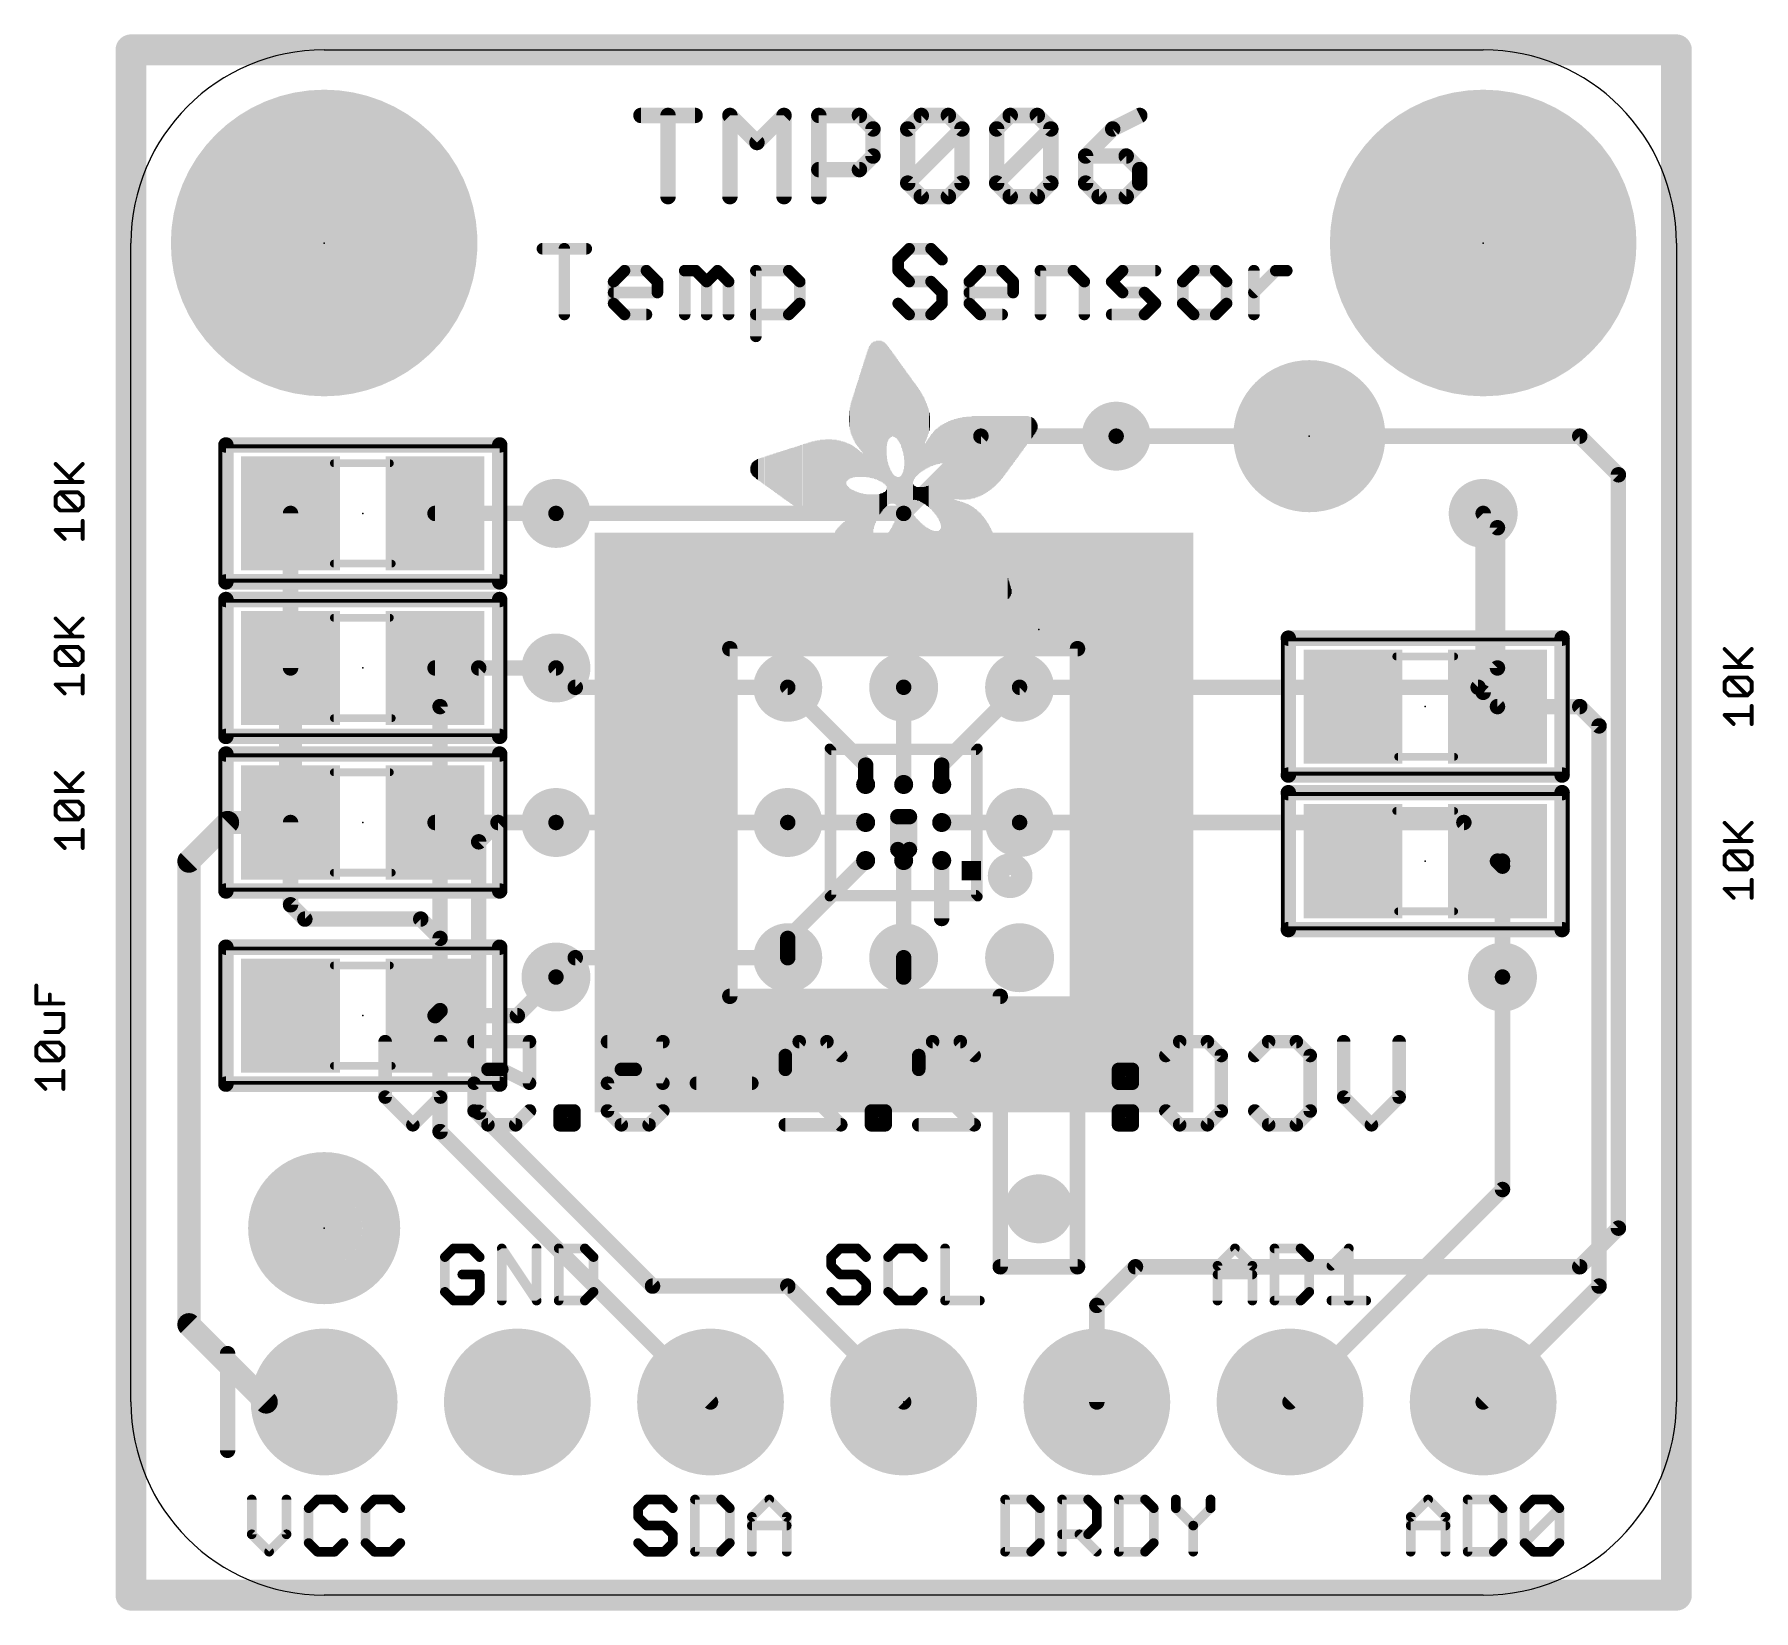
# Model space of a CAD drawing. Extents: x -3.8 to 18.8, y -5 to 15.7.
import ezdxf

# ---------------------------------------------------------------- set-up
doc = ezdxf.new("R2010")
doc.units = 0
for name, color, linetype in [('1', 12, 'CONTINUOUS'), ('16', 132, 'CONTINUOUS'), ('17', 110, 'CONTINUOUS'), ('18', 110, 'CONTINUOUS'), ('20', 53, 'CONTINUOUS'), ('21', 253, 'CONTINUOUS'), ('22', 253, 'CONTINUOUS'), ('23', 53, 'CONTINUOUS'), ('27', 253, 'CONTINUOUS'), ('39', 12, 'CONTINUOUS'), ('40', 132, 'CONTINUOUS'), ('41', 12, 'CONTINUOUS'), ('42', 132, 'CONTINUOUS'), ('51', 253, 'CONTINUOUS')]:
    doc.layers.add(name, color=color, linetype=linetype)

# ---------------------------------------------------------------- blocks, each defined once
blk = doc.blocks.new('RECT')
blk.add_solid([(-0.5, -0.5), (0.5, -0.5), (-0.5, 0.5), (0.5, 0.5)])
blk = doc.blocks.new('PIE')
at = {"const_width": 0.5}
blk.add_lwpolyline([(0, -0.25, 1), (0, 0.25, 1), (0, -0.25)], format="xyb", dxfattribs=at)
blk = doc.blocks.new('ROUNDP')
at = {"const_width": 0.5}
blk.add_lwpolyline([(0, -0.25, 1), (0, 0.25, 1), (0, -0.25)], format="xyb", dxfattribs=at)
blk = doc.blocks.new('ROUNDV')
at = {"const_width": 0.5}
blk.add_lwpolyline([(0, -0.25, 1), (0, 0.25, 1), (0, -0.25)], format="xyb", dxfattribs=at)

msp = doc.modelspace()

# ---------------------------------------------------------------- linework, layer by layer
at = {"layer": '1'}
for points, const_width in [([(-2.54, -4.826), (-2.54, 15.494)], 0.4064), ([(-2.54, 15.494), (17.78, 15.494)], 0.4064), ([(17.78, 15.494), (17.78, -4.826)], 0.4064), ([(-0.442, 9.398), (-0.442, 7.366)], 0.2032), ([(1.458, 9.398), (3.048, 9.398)], 0.2032), ([(15.24, 9.398), (15.24, 7.046)], 0.2032), ([(-0.442, 7.366), (-0.442, 5.334)], 0.3048), ([(1.458, 7.366), (3.048, 7.366)], 0.2032), ([(7.12, 6.088), (6.096, 7.112)], 0.2032), ([(7.62, 5.834), (7.62, 7.112)], 0.2032), ([(8.12, 6.088), (9.144, 7.112)], 0.2032), ([(15.24, 7.046), (15.428, 6.858)], 0.2032), ([(16.51, 6.858), (15.428, 6.858)], 0.2032), ([(16.764, 6.604), (16.51, 6.858)], 0.2032), ([(16.764, -0.762), (16.764, 6.604)], 0.2032), ([(7.12, 5.834), (7.12, 6.088)], 0.2032), ([(8.12, 5.834), (8.12, 6.088)], 0.2032), ([(-1.778, 4.826), (-1.27, 5.334)], 0.3048), ([(-1.27, 5.334), (-0.442, 5.334)], 0.3048), ([(-0.442, 5.334), (-0.442, 4.252)], 0.2032), ([(1.458, 5.334), (3.048, 5.334)], 0.2032), ([(7.12, 5.334), (6.096, 5.334)], 0.2032), ([(7.5438, 5.4102), (7.6962, 5.4102)], 0.2032), ([(7.5438, 4.9784), (7.5438, 5.4102)], 0.2032), ([(7.6962, 5.4102), (7.6962, 4.9784)], 0.2032), ([(8.12, 5.334), (9.144, 5.334)], 0.2032), ([(-1.778, -1.27), (-1.778, 4.826)], 0.3048), ([(7.62, 4.9022), (7.5438, 4.9784)], 0.2032), ([(7.6962, 4.9784), (7.62, 4.9022)], 0.2032), ([(7.12, 4.834), (6.096, 3.81)], 0.2032), ([(7.62, 4.834), (7.62, 3.556)], 0.2032), ([(8.12, 4.834), (8.12, 4.072)], 0.2032), ([(15.494, 4.76), (15.428, 4.826)], 0.2032), ([(15.494, 3.302), (15.494, 4.76)], 0.2032), ([(-0.442, 4.252), (-0.254, 4.064)], 0.2032), ([(-0.254, 4.064), (1.27, 4.064)], 0.2032), ([(1.27, 4.064), (1.524, 3.81)], 0.2032), ([(1.524, 3.81), (1.524, 2.86)], 0.2032), ([(6.096, 3.81), (6.096, 3.556)], 0.2032), ([(2.54, 2.794), (3.048, 3.302)], 0.2032), ([(15.494, 3.302), (15.494, 0.508)], 0.2032), ([(1.524, 2.86), (1.458, 2.794)], 0.2032), ([(1.458, 2.794), (2.54, 2.794)], 0.2032), ([(15.494, 0.508), (12.7, -2.286)], 0.2032), ([(15.24, -2.286), (16.764, -0.762)], 0.2032), ([(-0.762, -2.286), (-1.778, -1.27)], 0.3048), ([(-0.762, -2.286), (0, -2.286)], 0.3048), ([(17.78, -4.826), (-2.54, -4.826)], 0.4064)]:
    msp.add_lwpolyline(points, dxfattribs=dict(at, const_width=const_width))
for points, const_width in [([(-2.4384, 15.494, 1), (-2.6416, 15.494)], 0.2032), ([(-2.54, 15.5956, 1), (-2.54, 15.3924)], 0.2032), ([(17.8816, 15.494, 1), (17.6784, 15.494)], 0.2032), ([(17.78, 15.3924, 1), (17.78, 15.5956)], 0.2032), ([(-0.3912, 9.398, 1), (-0.4928, 9.398)], 0.1016), ([(1.458, 9.4488, 1), (1.458, 9.3472)], 0.1016), ([(3.048, 9.3472, 1), (3.048, 9.4488)], 0.1016), ([(15.2908, 9.398, 1), (15.1892, 9.398)], 0.1016), ([(-0.3658, 7.366, 1), (-0.5182, 7.366)], 0.1524), ([(1.458, 7.4168, 1), (1.458, 7.3152)], 0.1016), ([(3.048, 7.3152, 1), (3.048, 7.4168)], 0.1016), ([(-0.4928, 7.366, 1), (-0.3912, 7.366)], 0.1016), ([(6.1319, 7.1479, 1), (6.0601, 7.0761)], 0.1016), ([(7.6708, 7.112, 1), (7.5692, 7.112)], 0.1016), ([(9.1799, 7.0761, 1), (9.1081, 7.1479)], 0.1016), ([(15.2759, 7.0819, 1), (15.2041, 7.0101)], 0.1016), ([(15.1892, 7.046, 1), (15.2908, 7.046)], 0.1016), ([(15.428, 6.9088, 1), (15.428, 6.8072)], 0.1016), ([(15.3921, 6.8221, 1), (15.4639, 6.8939)], 0.1016), ([(16.5459, 6.8939, 1), (16.4741, 6.8221)], 0.1016), ([(16.51, 6.8072, 1), (16.51, 6.9088)], 0.1016), ([(16.8148, 6.604, 1), (16.7132, 6.604)], 0.1016), ([(16.7281, 6.5681, 1), (16.7999, 6.6399)], 0.1016), ([(7.1708, 6.088, 1), (7.0692, 6.088)], 0.1016), ([(7.0841, 6.0521, 1), (7.1559, 6.1239)], 0.1016), ([(8.1708, 6.088, 1), (8.0692, 6.088)], 0.1016), ([(8.0841, 6.1239, 1), (8.1559, 6.0521)], 0.1016), ([(7.0692, 5.834, 1), (7.1708, 5.834)], 0.1016), ([(7.5692, 5.834, 1), (7.6708, 5.834)], 0.1016), ([(8.0692, 5.834, 1), (8.1708, 5.834)], 0.1016), ([(-1.27, 5.4102, 1), (-1.27, 5.2578)], 0.1524), ([(-1.2161, 5.2801, 1), (-1.3239, 5.3879)], 0.1524), ([(-0.3912, 5.334, 1), (-0.4928, 5.334)], 0.1016), ([(-0.442, 5.2578, 1), (-0.442, 5.4102)], 0.1524), ([(1.458, 5.3848, 1), (1.458, 5.2832)], 0.1016), ([(3.048, 5.2832, 1), (3.048, 5.3848)], 0.1016), ([(6.096, 5.3848, 1), (6.096, 5.2832)], 0.1016), ([(7.12, 5.2832, 1), (7.12, 5.3848)], 0.1016), ([(7.5438, 5.461, 1), (7.5438, 5.3594)], 0.1016), ([(7.5946, 5.4102, 1), (7.493, 5.4102)], 0.1016), ([(7.747, 5.4102, 1), (7.6454, 5.4102)], 0.1016), ([(7.6962, 5.3594, 1), (7.6962, 5.461)], 0.1016), ([(8.12, 5.3848, 1), (8.12, 5.2832)], 0.1016), ([(9.144, 5.2832, 1), (9.144, 5.3848)], 0.1016), ([(-0.5182, 5.334, 1), (-0.3658, 5.334)], 0.1524), ([(-1.7018, 4.826, 1), (-1.8542, 4.826)], 0.1524), ([(7.5797, 5.0143, 1), (7.5079, 4.9425)], 0.1016), ([(7.493, 4.9784, 1), (7.5946, 4.9784)], 0.1016), ([(7.5841, 4.9381, 1), (7.6559, 4.8663)], 0.1016), ([(7.5841, 4.8663, 1), (7.6559, 4.9381)], 0.1016), ([(7.6454, 4.9784, 1), (7.747, 4.9784)], 0.1016), ([(7.7321, 4.9425, 1), (7.6603, 5.0143)], 0.1016), ([(-1.8319, 4.8799, 1), (-1.7241, 4.7721)], 0.1524), ([(7.1559, 4.7981, 1), (7.0841, 4.8699)], 0.1016), ([(7.6708, 4.834, 1), (7.5692, 4.834)], 0.1016), ([(8.1708, 4.834, 1), (8.0692, 4.834)], 0.1016), ([(15.4639, 4.8619, 1), (15.3921, 4.7901)], 0.1016), ([(15.5448, 4.76, 1), (15.4432, 4.76)], 0.1016), ([(15.4581, 4.7241, 1), (15.5299, 4.7959)], 0.1016), ([(-0.4061, 4.2879, 1), (-0.4779, 4.2161)], 0.1016), ([(-0.4928, 4.252, 1), (-0.3912, 4.252)], 0.1016), ([(-0.254, 4.1148, 1), (-0.254, 4.0132)], 0.1016), ([(-0.2899, 4.0281, 1), (-0.2181, 4.0999)], 0.1016), ([(1.3059, 4.0999, 1), (1.2341, 4.0281)], 0.1016), ([(1.27, 4.0132, 1), (1.27, 4.1148)], 0.1016), ([(8.0692, 4.072, 1), (8.1708, 4.072)], 0.1016), ([(1.5748, 3.81, 1), (1.4732, 3.81)], 0.1016), ([(1.4881, 3.7741, 1), (1.5599, 3.8459)], 0.1016), ([(6.1468, 3.81, 1), (6.0452, 3.81)], 0.1016), ([(6.0601, 3.8459, 1), (6.1319, 3.7741)], 0.1016), ([(3.0839, 3.2661, 1), (3.0121, 3.3379)], 0.1016), ([(6.0452, 3.556, 1), (6.1468, 3.556)], 0.1016), ([(7.5692, 3.556, 1), (7.6708, 3.556)], 0.1016), ([(15.5448, 3.302, 1), (15.4432, 3.302)], 0.1016), ([(15.4432, 3.302, 1), (15.5448, 3.302)], 0.1016), ([(1.5599, 2.8241, 1), (1.4881, 2.8959)], 0.1016), ([(1.458, 2.8448, 1), (1.458, 2.7432)], 0.1016), ([(1.4221, 2.8299, 1), (1.4939, 2.7581)], 0.1016), ([(1.4732, 2.86, 1), (1.5748, 2.86)], 0.1016), ([(2.5041, 2.8299, 1), (2.5759, 2.7581)], 0.1016), ([(2.54, 2.7432, 1), (2.54, 2.8448)], 0.1016), ([(15.4432, 0.508, 1), (15.5448, 0.508)], 0.1016), ([(15.5299, 0.4721, 1), (15.4581, 0.5439)], 0.1016), ([(16.7999, -0.7979, 1), (16.7281, -0.7261)], 0.1016), ([(16.7132, -0.762, 1), (16.8148, -0.762)], 0.1016), ([(-1.7241, -1.2161, 1), (-1.8319, -1.3239)], 0.1524), ([(-1.8542, -1.27, 1), (-1.7018, -1.27)], 0.1524), ([(-0.762, -2.2098, 1), (-0.762, -2.3622)], 0.1524), ([(-0.8159, -2.3399, 1), (-0.7081, -2.2321)], 0.1524), ([(0, -2.3622, 1), (0, -2.2098)], 0.1524), ([(12.6641, -2.2501, 1), (12.7359, -2.3219)], 0.1016), ([(15.2041, -2.2501, 1), (15.2759, -2.3219)], 0.1016), ([(-2.54, -4.7244, 1), (-2.54, -4.9276)], 0.2032), ([(-2.6416, -4.826, 1), (-2.4384, -4.826)], 0.2032), ([(17.6784, -4.826, 1), (17.8816, -4.826)], 0.2032), ([(17.78, -4.9276, 1), (17.78, -4.7244)], 0.2032)]:
    msp.add_lwpolyline(points, format="xyb", dxfattribs=dict(at, const_width=const_width))
at = {"layer": '16', "const_width": 0.2032}
for points in [[(7.62, 9.398), (8.636, 10.414)], [(8.636, 10.414), (10.414, 10.414)], [(10.414, 10.414), (16.51, 10.414)], [(16.51, 10.414), (17.018, 9.906)], [(17.018, 9.906), (17.018, 0)], [(3.048, 9.398), (7.62, 9.398)], [(7.62, 7.112), (7.62, 9.398)], [(15.428, 9.21), (15.24, 9.398)], [(15.428, 7.366), (15.428, 9.21)], [(5.334, 7.62), (5.334, 3.048)], [(9.906, 7.62), (5.334, 7.62)], [(9.906, -0.508), (9.906, 7.62)], [(2.032, 7.366), (1.524, 6.858)], [(3.048, 7.366), (2.032, 7.366)], [(3.302, 7.112), (3.048, 7.366)], [(15.174, 7.112), (15.428, 7.366)], [(6.096, 7.112), (3.302, 7.112)], [(9.144, 7.112), (15.174, 7.112)], [(1.524, 6.858), (1.524, 1.27)], [(2.286, 5.334), (2.032, 5.08)], [(3.048, 5.334), (2.286, 5.334)], [(6.096, 5.334), (3.048, 5.334)], [(9.144, 5.334), (14.986, 5.334)], [(14.986, 5.334), (15.494, 4.826)], [(2.032, 5.08), (2.032, 1.524)], [(15.494, 4.826), (15.494, 3.302)], [(3.302, 3.556), (3.048, 3.302)], [(6.096, 3.556), (3.302, 3.556)], [(7.62, 3.556), (7.62, 3.302)], [(5.334, 3.048), (8.89, 3.048)], [(8.89, 3.048), (8.89, -0.508)], [(2.032, 1.524), (4.318, -0.762)], [(1.524, 1.27), (5.08, -2.286)], [(17.018, 0), (16.51, -0.508)], [(8.89, -0.508), (9.906, -0.508)], [(10.668, -0.508), (10.16, -1.016)], [(16.51, -0.508), (10.668, -0.508)], [(4.318, -0.762), (6.096, -0.762)], [(6.096, -0.762), (7.62, -2.286)], [(10.16, -1.016), (10.16, -2.286)]]:
    msp.add_lwpolyline(points, dxfattribs=at)
at = {"layer": '16', "const_width": 0.1016}
for points in [[(8.636, 10.4648, 1), (8.636, 10.3632)], [(8.6719, 10.3781, 1), (8.6001, 10.4499)], [(10.414, 10.4648, 1), (10.414, 10.3632)], [(10.414, 10.3632, 1), (10.414, 10.4648)], [(16.5459, 10.4499, 1), (16.4741, 10.3781)], [(16.51, 10.3632, 1), (16.51, 10.4648)], [(17.0688, 9.906, 1), (16.9672, 9.906)], [(16.9821, 9.8701, 1), (17.0539, 9.9419)], [(3.048, 9.4488, 1), (3.048, 9.3472)], [(7.6708, 9.398, 1), (7.5692, 9.398)], [(7.62, 9.3472, 1), (7.62, 9.4488)], [(15.2759, 9.4339, 1), (15.2041, 9.3621)], [(7.5841, 9.4339, 1), (7.6559, 9.3621)], [(15.4788, 9.21, 1), (15.3772, 9.21)], [(15.3921, 9.1741, 1), (15.4639, 9.2459)], [(5.3848, 7.62, 1), (5.2832, 7.62)], [(5.334, 7.6708, 1), (5.334, 7.5692)], [(9.9568, 7.62, 1), (9.8552, 7.62)], [(9.906, 7.5692, 1), (9.906, 7.6708)], [(2.032, 7.4168, 1), (2.032, 7.3152)], [(2.0679, 7.3301, 1), (1.9961, 7.4019)], [(3.0839, 7.4019, 1), (3.0121, 7.3301)], [(3.048, 7.3152, 1), (3.048, 7.4168)], [(15.4639, 7.3301, 1), (15.3921, 7.4019)], [(15.3772, 7.366, 1), (15.4788, 7.366)], [(3.302, 7.1628, 1), (3.302, 7.0612)], [(3.2661, 7.0761, 1), (3.3379, 7.1479)], [(6.096, 7.0612, 1), (6.096, 7.1628)], [(7.5692, 7.112, 1), (7.6708, 7.112)], [(9.144, 7.1628, 1), (9.144, 7.0612)], [(15.1381, 7.1479, 1), (15.2099, 7.0761)], [(15.174, 7.0612, 1), (15.174, 7.1628)], [(1.5748, 6.858, 1), (1.4732, 6.858)], [(1.4881, 6.8939, 1), (1.5599, 6.8221)], [(2.286, 5.3848, 1), (2.286, 5.2832)], [(2.3219, 5.2981, 1), (2.2501, 5.3699)], [(3.048, 5.3848, 1), (3.048, 5.2832)], [(3.048, 5.2832, 1), (3.048, 5.3848)], [(6.096, 5.2832, 1), (6.096, 5.3848)], [(9.144, 5.3848, 1), (9.144, 5.2832)], [(15.0219, 5.3699, 1), (14.9501, 5.2981)], [(14.986, 5.2832, 1), (14.986, 5.3848)], [(2.0828, 5.08, 1), (1.9812, 5.08)], [(1.9961, 5.1159, 1), (2.0679, 5.0441)], [(15.5448, 4.826, 1), (15.4432, 4.826)], [(15.4581, 4.7901, 1), (15.5299, 4.8619)], [(3.302, 3.6068, 1), (3.302, 3.5052)], [(3.3379, 3.5201, 1), (3.2661, 3.5919)], [(6.096, 3.5052, 1), (6.096, 3.6068)], [(7.6708, 3.556, 1), (7.5692, 3.556)], [(3.0121, 3.3379, 1), (3.0839, 3.2661)], [(7.5692, 3.302, 1), (7.6708, 3.302)], [(15.4432, 3.302, 1), (15.5448, 3.302)], [(5.334, 3.0988, 1), (5.334, 2.9972)], [(5.2832, 3.048, 1), (5.3848, 3.048)], [(8.9408, 3.048, 1), (8.8392, 3.048)], [(8.89, 2.9972, 1), (8.89, 3.0988)], [(2.0679, 1.5599, 1), (1.9961, 1.4881)], [(1.5599, 1.3059, 1), (1.4881, 1.2341)], [(1.9812, 1.524, 1), (2.0828, 1.524)], [(1.4732, 1.27, 1), (1.5748, 1.27)], [(16.9672, 0, 1), (17.0688, 0)], [(17.0539, -0.0359, 1), (16.9821, 0.0359)], [(8.89, -0.4572, 1), (8.89, -0.5588)], [(9.906, -0.5588, 1), (9.906, -0.4572)], [(10.668, -0.4572, 1), (10.668, -0.5588)], [(10.7039, -0.5439, 1), (10.6321, -0.4721)], [(16.4741, -0.4721, 1), (16.5459, -0.5439)], [(16.51, -0.5588, 1), (16.51, -0.4572)], [(4.318, -0.7112, 1), (4.318, -0.8128)], [(4.2821, -0.7979, 1), (4.3539, -0.7261)], [(6.1319, -0.7261, 1), (6.0601, -0.7979)], [(6.096, -0.8128, 1), (6.096, -0.7112)], [(8.8392, -0.508, 1), (8.9408, -0.508)], [(9.8552, -0.508, 1), (9.9568, -0.508)], [(10.2108, -1.016, 1), (10.1092, -1.016)], [(10.1241, -0.9801, 1), (10.1959, -1.0519)], [(5.0441, -2.3219, 1), (5.1159, -2.2501)], [(7.5841, -2.3219, 1), (7.6559, -2.2501)], [(10.1092, -2.286, 1), (10.2108, -2.286)]]:
    msp.add_lwpolyline(points, format="xyb", dxfattribs=at)
at = {"layer": '20'}
for p, q in [((0, 15.494), (15.24, 15.494)), ((-2.54, -2.286), (-2.54, 12.954)), ((17.78, 12.954), (17.78, -2.286)), ((15.24, -4.826), (0, -4.826))]:
    msp.add_line(p, q, dxfattribs=at)
for centre, start, end in [((0, 12.954), 90, 180), ((15.24, 12.954), 0, 90), ((0, -2.286), 180, 270), ((15.24, -2.286), 270, 0)]:
    msp.add_arc(centre, 2.54, start, end, dxfattribs=at)
at = {"layer": '21'}
for points, const_width in [([(0, 11.204, 1), (0, 14.704, 1), (0, 11.204)], 0.2032), ([(4.1656, 14.6821, 1), (4.1656, 14.5805)], 0.1016), ([(4.5723, 14.6313, 1), (4.4707, 14.6313)], 0.1016), ([(4.8774, 14.5805, 1), (4.8774, 14.6821)], 0.1016), ([(5.3858, 14.6313, 1), (5.2842, 14.6313)], 0.1016), ([(5.3709, 14.6672, 1), (5.2991, 14.5954)], 0.1016), ([(6.0976, 14.6313, 1), (5.996, 14.6313)], 0.1016), ([(6.0827, 14.5954, 1), (6.0109, 14.6672)], 0.1016), ([(6.5552, 14.6313, 1), (6.4536, 14.6313)], 0.1016), ([(6.5044, 14.6821, 1), (6.5044, 14.5805)], 0.1016), ([(7.0742, 14.6672, 1), (7.0023, 14.5954)], 0.1016), ([(7.0383, 14.5805, 1), (7.0383, 14.6821)], 0.1016), ([(7.8517, 14.6821, 1), (7.8517, 14.5805)], 0.1016), ([(7.8877, 14.5954, 1), (7.8158, 14.6672)], 0.1016), ([(8.2436, 14.6672, 1), (8.1717, 14.5954)], 0.1016), ([(8.2076, 14.5805, 1), (8.2076, 14.6821)], 0.1016), ([(9.0211, 14.6821, 1), (9.0211, 14.5805)], 0.1016), ([(9.0571, 14.5954, 1), (8.9852, 14.6672)], 0.1016), ([(9.413, 14.6672, 1), (9.3411, 14.5954)], 0.1016), ([(9.377, 14.5805, 1), (9.377, 14.6821)], 0.1016), ([(10.7471, 14.5859, 1), (10.7017, 14.6767)], 0.1016), ([(15.24, 11.204, 1), (15.24, 14.704, 1), (15.24, 11.204)], 0.2032), ([(7.267, 14.4534, 1), (7.1654, 14.4534)], 0.1016), ([(7.1803, 14.4174, 1), (7.2521, 14.4893)], 0.1016), ([(7.7246, 14.4534, 1), (7.623, 14.4534)], 0.1016), ([(7.6379, 14.4893, 1), (7.7097, 14.4174)], 0.1016), ([(8.4364, 14.4534, 1), (8.3348, 14.4534)], 0.1016), ([(8.4215, 14.4174, 1), (8.3497, 14.4893)], 0.1016), ([(8.3497, 14.4174, 1), (8.4215, 14.4893)], 0.1016), ([(8.894, 14.4534, 1), (8.7924, 14.4534)], 0.1016), ([(8.8073, 14.4893, 1), (8.8791, 14.4174)], 0.1016), ([(9.6058, 14.4534, 1), (9.5042, 14.4534)], 0.1016), ([(9.5909, 14.4174, 1), (9.5191, 14.4893)], 0.1016), ([(9.5191, 14.4174, 1), (9.5909, 14.4893)], 0.1016), ([(10.3458, 14.4988, 1), (10.3912, 14.4079)], 0.1016), ([(10.4044, 14.4174, 1), (10.3326, 14.4893)], 0.1016), ([(5.655, 14.3113, 1), (5.7268, 14.2395)], 0.1016), ([(5.655, 14.2395, 1), (5.7268, 14.3113)], 0.1016), ([(6.5044, 13.9703, 1), (6.5044, 13.8687)], 0.1016), ([(7.0383, 13.8687, 1), (7.0383, 13.9703)], 0.1016), ([(7.1654, 14.0975, 1), (7.267, 14.0975)], 0.1016), ([(7.2521, 14.0615, 1), (7.1803, 14.1334)], 0.1016), ([(10.0634, 14.0975, 1), (9.9618, 14.0975)], 0.1016), ([(10.0126, 14.1483, 1), (10.0126, 14.0467)], 0.1016), ([(9.9767, 14.1334, 1), (10.0485, 14.0615)], 0.1016), ([(10.5824, 14.1334, 1), (10.5105, 14.0615)], 0.1016), ([(10.5464, 14.0467, 1), (10.5464, 14.1483)], 0.1016), ([(10.7752, 13.9195, 1), (10.6736, 13.9195)], 0.1016), ([(7.0023, 13.9554, 1), (7.0742, 13.8836)], 0.1016), ([(7.7097, 13.7775, 1), (7.6379, 13.7056)], 0.1016), ([(7.6379, 13.7775, 1), (7.7097, 13.7056)], 0.1016), ([(7.623, 13.7416, 1), (7.7246, 13.7416)], 0.1016), ([(8.3348, 13.7416, 1), (8.4364, 13.7416)], 0.1016), ([(8.4215, 13.7056, 1), (8.3497, 13.7775)], 0.1016), ([(8.8791, 13.7775, 1), (8.8073, 13.7056)], 0.1016), ([(8.8073, 13.7775, 1), (8.8791, 13.7056)], 0.1016), ([(8.7924, 13.7416, 1), (8.894, 13.7416)], 0.1016), ([(9.5042, 13.7416, 1), (9.6058, 13.7416)], 0.1016), ([(9.5909, 13.7056, 1), (9.5191, 13.7775)], 0.1016), ([(10.0485, 13.7775, 1), (9.9767, 13.7056)], 0.1016), ([(9.9618, 13.7416, 1), (10.0634, 13.7416)], 0.1016), ([(10.6736, 13.7416, 1), (10.7752, 13.7416)], 0.1016), ([(10.6885, 13.8836, 1), (10.7603, 13.9554)], 0.1016), ([(10.7603, 13.7056, 1), (10.6885, 13.7775)], 0.1016), ([(4.4707, 13.5636, 1), (4.5723, 13.5636)], 0.1016), ([(5.2842, 13.5636, 1), (5.3858, 13.5636)], 0.1016), ([(5.996, 13.5636, 1), (6.0976, 13.5636)], 0.1016), ([(6.4536, 13.5636, 1), (6.5552, 13.5636)], 0.1016), ([(7.8517, 13.6144, 1), (7.8517, 13.5128)], 0.1016), ([(7.8158, 13.5277, 1), (7.8877, 13.5995)], 0.1016), ([(8.1717, 13.5995, 1), (8.2436, 13.5277)], 0.1016), ([(8.2076, 13.5128, 1), (8.2076, 13.6144)], 0.1016), ([(9.0211, 13.6144, 1), (9.0211, 13.5128)], 0.1016), ([(8.9852, 13.5277, 1), (9.0571, 13.5995)], 0.1016), ([(9.3411, 13.5995, 1), (9.413, 13.5277)], 0.1016), ([(9.377, 13.5128, 1), (9.377, 13.6144)], 0.1016), ([(10.1905, 13.6144, 1), (10.1905, 13.5128)], 0.1016), ([(10.1546, 13.5277, 1), (10.2265, 13.5995)], 0.1016), ([(10.5105, 13.5995, 1), (10.5824, 13.5277)], 0.1016), ([(10.5464, 13.5128, 1), (10.5464, 13.6144)], 0.1016), ([(2.8702, 12.9166, 1), (2.8702, 12.8404)], 0.0762), ([(3.1964, 12.8785, 1), (3.1202, 12.8785)], 0.0762), ([(3.4464, 12.8404, 1), (3.4464, 12.9166)], 0.0762), ([(7.6919, 12.9166, 1), (7.6919, 12.8404)], 0.0762), ([(7.7188, 12.8516, 1), (7.6649, 12.9055)], 0.0762), ([(8.0069, 12.9055, 1), (7.953, 12.8516)], 0.0762), ([(7.98, 12.8404, 1), (7.98, 12.9166)], 0.0762), ([(3.9498, 12.6285, 1), (3.9498, 12.5523)], 0.0762), ([(3.9767, 12.5635, 1), (3.9228, 12.6174)], 0.0762), ([(4.2648, 12.6174, 1), (4.2109, 12.5635)], 0.0762), ([(4.2379, 12.5523, 1), (4.2379, 12.6285)], 0.0762), ([(4.7793, 12.5904, 1), (4.7031, 12.5904)], 0.0762), ([(4.7412, 12.6285, 1), (4.7412, 12.5523)], 0.0762), ([(4.9122, 12.6174, 1), (4.8584, 12.5635)], 0.0762), ([(4.8853, 12.5523, 1), (4.8853, 12.6285)], 0.0762), ([(5.2003, 12.6174, 1), (5.1465, 12.5635)], 0.0762), ([(5.2003, 12.5635, 1), (5.1465, 12.6174)], 0.0762), ([(5.7149, 12.5904, 1), (5.6387, 12.5904)], 0.0762), ([(5.6768, 12.6285, 1), (5.6768, 12.5523)], 0.0762), ([(6.1359, 12.6174, 1), (6.082, 12.5635)], 0.0762), ([(6.1089, 12.5523, 1), (6.1089, 12.6285)], 0.0762), ([(7.5859, 12.7345, 1), (7.5097, 12.7345)], 0.0762), ([(7.5209, 12.7614, 1), (7.5747, 12.7075)], 0.0762), ([(7.5747, 12.6174, 1), (7.5209, 12.5635)], 0.0762), ([(8.0971, 12.7075, 1), (8.151, 12.7614)], 0.0762), ([(8.6274, 12.6285, 1), (8.6274, 12.5523)], 0.0762), ([(8.6543, 12.5635, 1), (8.6004, 12.6174)], 0.0762), ([(8.9424, 12.6174, 1), (8.8885, 12.5635)], 0.0762), ([(8.9155, 12.5523, 1), (8.9155, 12.6285)], 0.0762), ([(9.4569, 12.5904, 1), (9.3807, 12.5904)], 0.0762), ([(9.4188, 12.6285, 1), (9.4188, 12.5523)], 0.0762), ([(9.8779, 12.6174, 1), (9.8241, 12.5635)], 0.0762), ([(9.851, 12.5523, 1), (9.851, 12.6285)], 0.0762), ([(10.4984, 12.6285, 1), (10.4984, 12.5523)], 0.0762), ([(10.5253, 12.5635, 1), (10.4715, 12.6174)], 0.0762), ([(10.9306, 12.5523, 1), (10.9306, 12.6285)], 0.0762), ([(11.4339, 12.6285, 1), (11.4339, 12.5523)], 0.0762), ([(11.4609, 12.5635, 1), (11.407, 12.6174)], 0.0762), ([(11.749, 12.6174, 1), (11.6951, 12.5635)], 0.0762), ([(11.722, 12.5523, 1), (11.722, 12.6285)], 0.0762), ([(12.2635, 12.5904, 1), (12.1873, 12.5904)], 0.0762), ([(12.5135, 12.6285, 1), (12.5135, 12.5523)], 0.0762), ([(12.5404, 12.5635, 1), (12.4866, 12.6174)], 0.0762), ([(12.6576, 12.5523, 1), (12.6576, 12.6285)], 0.0762), ([(3.8438, 12.4464, 1), (3.7676, 12.4464)], 0.0762), ([(3.7788, 12.4733, 1), (3.8327, 12.4194)], 0.0762), ([(4.42, 12.4464, 1), (4.3438, 12.4464)], 0.0762), ([(4.355, 12.4194, 1), (4.4089, 12.4733)], 0.0762), ([(5.0675, 12.4464, 1), (4.9912, 12.4464)], 0.0762), ([(5.0024, 12.4733, 1), (5.0563, 12.4194)], 0.0762), ([(5.0024, 12.4194, 1), (5.0563, 12.4733)], 0.0762), ([(5.3556, 12.4464, 1), (5.2794, 12.4464)], 0.0762), ([(5.2905, 12.4194, 1), (5.3444, 12.4733)], 0.0762), ([(6.2911, 12.4464, 1), (6.2149, 12.4464)], 0.0762), ([(6.226, 12.4194, 1), (6.2799, 12.4733)], 0.0762), ([(7.5097, 12.5904, 1), (7.5859, 12.5904)], 0.0762), ([(7.6919, 12.4845, 1), (7.6919, 12.4083)], 0.0762), ([(7.6649, 12.4194, 1), (7.7188, 12.4733)], 0.0762), ([(8.0069, 12.4733, 1), (7.953, 12.4194)], 0.0762), ([(7.98, 12.4083, 1), (7.98, 12.4845)], 0.0762), ([(8.5214, 12.4464, 1), (8.4452, 12.4464)], 0.0762), ([(8.4564, 12.4733, 1), (8.5103, 12.4194)], 0.0762), ([(9.0976, 12.4464, 1), (9.0214, 12.4464)], 0.0762), ([(9.0326, 12.4194, 1), (9.0865, 12.4733)], 0.0762), ([(10.0332, 12.4464, 1), (9.957, 12.4464)], 0.0762), ([(9.9681, 12.4194, 1), (10.022, 12.4733)], 0.0762), ([(10.3813, 12.4733, 1), (10.3274, 12.4194)], 0.0762), ([(10.3274, 12.4733, 1), (10.3813, 12.4194)], 0.0762), ([(11.2629, 12.4733, 1), (11.3168, 12.4194)], 0.0762), ([(11.328, 12.4464, 1), (11.2518, 12.4464)], 0.0762), ([(11.9042, 12.4464, 1), (11.828, 12.4464)], 0.0762), ([(11.8392, 12.4194, 1), (11.893, 12.4733)], 0.0762), ([(3.8057, 12.3404, 1), (3.8057, 12.2642)], 0.0762), ([(3.8327, 12.1852, 1), (3.7788, 12.1313)], 0.0762), ([(4.3438, 12.3023, 1), (4.42, 12.3023)], 0.0762), ([(4.3819, 12.2642, 1), (4.3819, 12.3404)], 0.0762), ([(6.2799, 12.1313, 1), (6.226, 12.1852)], 0.0762), ([(7.5747, 12.1852, 1), (7.5209, 12.1313)], 0.0762), ([(8.1621, 12.3023, 1), (8.0859, 12.3023)], 0.0762), ([(8.0971, 12.2754, 1), (8.151, 12.3293)], 0.0762), ([(8.151, 12.1313, 1), (8.0971, 12.1852)], 0.0762), ([(8.4833, 12.3404, 1), (8.4833, 12.2642)], 0.0762), ([(8.5103, 12.1852, 1), (8.4564, 12.1313)], 0.0762), ([(9.0214, 12.3023, 1), (9.0976, 12.3023)], 0.0762), ([(9.0595, 12.2642, 1), (9.0595, 12.3404)], 0.0762), ([(10.4984, 12.3404, 1), (10.4984, 12.2642)], 0.0762), ([(10.4715, 12.2754, 1), (10.5253, 12.3293)], 0.0762), ([(10.8135, 12.3293, 1), (10.7596, 12.2754)], 0.0762), ([(10.7865, 12.2642, 1), (10.7865, 12.3404)], 0.0762), ([(10.9575, 12.1313, 1), (10.9036, 12.1852)], 0.0762), ([(10.9036, 12.1313, 1), (10.9575, 12.1852)], 0.0762), ([(11.3168, 12.1852, 1), (11.2629, 12.1313)], 0.0762), ([(11.893, 12.1313, 1), (11.8392, 12.1852)], 0.0762), ([(12.1984, 12.3293, 1), (12.2523, 12.2754)], 0.0762), ([(3.1202, 12.0142, 1), (3.1964, 12.0142)], 0.0762), ([(3.7676, 12.1583, 1), (3.8438, 12.1583)], 0.0762), ([(3.9498, 12.0523, 1), (3.9498, 11.9761)], 0.0762), ([(3.9228, 11.9873, 1), (3.9767, 12.0411)], 0.0762), ([(4.2379, 11.9761, 1), (4.2379, 12.0523)], 0.0762), ([(4.7031, 12.0142, 1), (4.7793, 12.0142)], 0.0762), ([(4.9912, 12.0142, 1), (5.0675, 12.0142)], 0.0762), ([(5.2794, 12.0142, 1), (5.3556, 12.0142)], 0.0762), ([(5.6768, 12.0523, 1), (5.6768, 11.9761)], 0.0762), ([(6.082, 12.0411, 1), (6.1359, 11.9873)], 0.0762), ([(6.1089, 11.9761, 1), (6.1089, 12.0523)], 0.0762), ([(6.2149, 12.1583, 1), (6.2911, 12.1583)], 0.0762), ([(7.6919, 12.0523, 1), (7.6919, 11.9761)], 0.0762), ([(7.6649, 11.9873, 1), (7.7188, 12.0411)], 0.0762), ([(7.953, 12.0411, 1), (8.0069, 11.9873)], 0.0762), ([(7.98, 11.9761, 1), (7.98, 12.0523)], 0.0762), ([(8.0859, 12.1583, 1), (8.1621, 12.1583)], 0.0762), ([(8.4452, 12.1583, 1), (8.5214, 12.1583)], 0.0762), ([(8.6274, 12.0523, 1), (8.6274, 11.9761)], 0.0762), ([(8.6004, 11.9873, 1), (8.6543, 12.0411)], 0.0762), ([(8.9155, 11.9761, 1), (8.9155, 12.0523)], 0.0762), ([(9.3807, 12.0142, 1), (9.4569, 12.0142)], 0.0762), ([(9.957, 12.0142, 1), (10.0332, 12.0142)], 0.0762), ([(10.3544, 12.0523, 1), (10.3544, 11.9761)], 0.0762), ([(10.7596, 12.0411, 1), (10.8135, 11.9873)], 0.0762), ([(10.7865, 11.9761, 1), (10.7865, 12.0523)], 0.0762), ([(11.2518, 12.1583, 1), (11.328, 12.1583)], 0.0762), ([(11.4339, 12.0523, 1), (11.4339, 11.9761)], 0.0762), ([(11.407, 11.9873, 1), (11.4609, 12.0411)], 0.0762), ([(11.6951, 12.0411, 1), (11.749, 11.9873)], 0.0762), ([(11.722, 11.9761, 1), (11.722, 12.0523)], 0.0762), ([(11.828, 12.1583, 1), (11.9042, 12.1583)], 0.0762), ([(12.1873, 12.0142, 1), (12.2635, 12.0142)], 0.0762), ([(5.6387, 11.7261, 1), (5.7149, 11.7261)], 0.0762), ([(-1.2412, 10.298, 1), (-1.3428, 10.298)], 0.1016), ([(-1.292, 10.3488, 1), (-1.292, 10.2472)], 0.1016), ([(2.3588, 10.298, 1), (2.2572, 10.298)], 0.1016), ([(2.308, 10.2472, 1), (2.308, 10.3488)], 0.1016), ([(-1.292, 8.5488, 1), (-1.292, 8.4472)], 0.1016), ([(2.308, 8.4472, 1), (2.308, 8.5488)], 0.1016), ([(-1.3428, 8.498, 1), (-1.2412, 8.498)], 0.1016), ([(-1.2412, 8.266, 1), (-1.3428, 8.266)], 0.1016), ([(-1.292, 8.3168, 1), (-1.292, 8.2152)], 0.1016), ([(2.2572, 8.498, 1), (2.3588, 8.498)], 0.1016), ([(2.3588, 8.266, 1), (2.2572, 8.266)], 0.1016), ([(2.308, 8.2152, 1), (2.308, 8.3168)], 0.1016), ([(12.7288, 7.758, 1), (12.6272, 7.758)], 0.1016), ([(12.678, 7.8088, 1), (12.678, 7.7072)], 0.1016), ([(16.3288, 7.758, 1), (16.2272, 7.758)], 0.1016), ([(16.278, 7.7072, 1), (16.278, 7.8088)], 0.1016), ([(-1.292, 6.5168, 1), (-1.292, 6.4152)], 0.1016), ([(2.308, 6.4152, 1), (2.308, 6.5168)], 0.1016), ([(-1.3428, 6.466, 1), (-1.2412, 6.466)], 0.1016), ([(-1.2412, 6.234, 1), (-1.3428, 6.234)], 0.1016), ([(-1.292, 6.2848, 1), (-1.292, 6.1832)], 0.1016), ([(2.2572, 6.466, 1), (2.3588, 6.466)], 0.1016), ([(2.3588, 6.234, 1), (2.2572, 6.234)], 0.1016), ([(2.308, 6.1832, 1), (2.308, 6.2848)], 0.1016), ([(6.67, 6.3158, 1), (6.67, 6.2523)], 0.0635), ([(6.7017, 6.284, 1), (6.6383, 6.284)], 0.0635), ([(8.6018, 6.284, 1), (8.5382, 6.284)], 0.0635), ([(8.57, 6.2523, 1), (8.57, 6.3158)], 0.0635), ([(12.678, 6.0088, 1), (12.678, 5.9072)], 0.1016), ([(12.6272, 5.958, 1), (12.7288, 5.958)], 0.1016), ([(16.2272, 5.958, 1), (16.3288, 5.958)], 0.1016), ([(16.278, 5.9072, 1), (16.278, 6.0088)], 0.1016), ([(12.7288, 5.726, 1), (12.6272, 5.726)], 0.1016), ([(12.678, 5.7768, 1), (12.678, 5.6752)], 0.1016), ([(16.3288, 5.726, 1), (16.2272, 5.726)], 0.1016), ([(16.278, 5.6752, 1), (16.278, 5.7768)], 0.1016), ([(9.02, 4.4926, 1), (9.02, 4.7754, 1), (9.02, 4.4926)], 0.3048), ([(-1.292, 4.4848, 1), (-1.292, 4.3832)], 0.1016), ([(2.308, 4.3832, 1), (2.308, 4.4848)], 0.1016), ([(-1.3428, 4.434, 1), (-1.2412, 4.434)], 0.1016), ([(2.2572, 4.434, 1), (2.3588, 4.434)], 0.1016), ([(6.67, 4.4158, 1), (6.67, 4.3523)], 0.0635), ([(6.6383, 4.384, 1), (6.7017, 4.384)], 0.0635), ([(8.5382, 4.384, 1), (8.6018, 4.384)], 0.0635), ([(8.57, 4.3523, 1), (8.57, 4.4158)], 0.0635), ([(12.678, 3.9768, 1), (12.678, 3.8752)], 0.1016), ([(12.6272, 3.926, 1), (12.7288, 3.926)], 0.1016), ([(16.2272, 3.926, 1), (16.3288, 3.926)], 0.1016), ([(16.278, 3.8752, 1), (16.278, 3.9768)], 0.1016), ([(-1.2412, 3.694, 1), (-1.3428, 3.694)], 0.1016), ([(-1.292, 3.7448, 1), (-1.292, 3.6432)], 0.1016), ([(2.3588, 3.694, 1), (2.2572, 3.694)], 0.1016), ([(2.308, 3.6432, 1), (2.308, 3.7448)], 0.1016), ([(-1.292, 1.9448, 1), (-1.292, 1.8432)], 0.1016), ([(-1.3428, 1.894, 1), (-1.2412, 1.894)], 0.1016), ([(2.2572, 1.894, 1), (2.3588, 1.894)], 0.1016), ([(2.308, 1.8432, 1), (2.308, 1.9448)], 0.1016), ([(1.7019, -0.2344, 1), (1.7019, -0.2979)], 0.0635), ([(1.7243, -0.2886, 1), (1.6794, -0.2437)], 0.0635), ([(1.9531, -0.2437, 1), (1.9082, -0.2886)], 0.0635), ([(1.9307, -0.2979, 1), (1.9307, -0.2344)], 0.0635), ([(2.3677, -0.2661, 1), (2.3042, -0.2661)], 0.0635), ([(2.3623, -0.2485, 1), (2.3095, -0.2837)], 0.0635), ([(2.8253, -0.2661, 1), (2.7618, -0.2661)], 0.0635), ([(3.1161, -0.2661, 1), (3.0526, -0.2661)], 0.0635), ([(3.0843, -0.2344, 1), (3.0843, -0.2979)], 0.0635), ([(3.45, -0.2437, 1), (3.4051, -0.2886)], 0.0635), ([(3.4275, -0.2979, 1), (3.4275, -0.2344)], 0.0635), ([(6.7819, -0.2344, 1), (6.7819, -0.2979)], 0.0635), ([(6.8043, -0.2886, 1), (6.7594, -0.2437)], 0.0635), ([(7.0331, -0.2437, 1), (6.9882, -0.2886)], 0.0635), ([(7.0107, -0.2979, 1), (7.0107, -0.2344)], 0.0635), ([(7.5303, -0.2344, 1), (7.5303, -0.2979)], 0.0635), ([(7.5528, -0.2886, 1), (7.5079, -0.2437)], 0.0635), ([(7.7816, -0.2437, 1), (7.7367, -0.2886)], 0.0635), ([(7.7591, -0.2979, 1), (7.7591, -0.2344)], 0.0635), ([(8.1961, -0.2661, 1), (8.1326, -0.2661)], 0.0635), ([(11.9987, -0.2437, 1), (11.9538, -0.2886)], 0.0635), ([(11.9987, -0.2886, 1), (11.9538, -0.2437)], 0.0635), ([(12.4959, -0.2344, 1), (12.4959, -0.2979)], 0.0635), ([(12.5277, -0.2661, 1), (12.4642, -0.2661)], 0.0635), ([(12.8616, -0.2437, 1), (12.8167, -0.2886)], 0.0635), ([(12.8391, -0.2979, 1), (12.8391, -0.2344)], 0.0635), ([(13.5049, -0.2661, 1), (13.4414, -0.2661)], 0.0635), ([(13.4956, -0.2886, 1), (13.4507, -0.2437)], 0.0635), ([(1.565, -0.3581, 1), (1.61, -0.403)], 0.0635), ([(1.6193, -0.3805, 1), (1.5558, -0.3805)], 0.0635), ([(2.0226, -0.403, 1), (2.0675, -0.3581)], 0.0635), ([(3.5737, -0.3805, 1), (3.5102, -0.3805)], 0.0635), ([(3.5195, -0.403, 1), (3.5644, -0.3581)], 0.0635), ([(6.6993, -0.3805, 1), (6.6358, -0.3805)], 0.0635), ([(6.645, -0.3581, 1), (6.69, -0.403)], 0.0635), ([(6.69, -0.4725, 1), (6.645, -0.5174)], 0.0635), ([(7.1026, -0.403, 1), (7.1475, -0.3581)], 0.0635), ([(7.4477, -0.3805, 1), (7.3842, -0.3805)], 0.0635), ([(7.3935, -0.3581, 1), (7.4384, -0.403)], 0.0635), ([(7.8511, -0.403, 1), (7.896, -0.3581)], 0.0635), ([(11.7793, -0.4949, 1), (11.7157, -0.4949)], 0.0635), ([(11.725, -0.4725, 1), (11.77, -0.5174)], 0.0635), ([(12.2368, -0.4949, 1), (12.1733, -0.4949)], 0.0635), ([(12.1826, -0.5174, 1), (12.2275, -0.4725)], 0.0635), ([(12.9853, -0.3805, 1), (12.9218, -0.3805)], 0.0635), ([(12.9311, -0.403, 1), (12.976, -0.3581)], 0.0635), ([(13.2219, -0.4725, 1), (13.2668, -0.5174)], 0.0635), ([(1.8163, -0.5776, 1), (1.8163, -0.6411)], 0.0635), ([(2.0768, -0.6093, 1), (2.0133, -0.6093)], 0.0635), ([(2.0451, -0.6411, 1), (2.0451, -0.5776)], 0.0635), ([(6.6358, -0.4949, 1), (6.6993, -0.4949)], 0.0635), ([(6.7819, -0.5776, 1), (6.7819, -0.6411)], 0.0635), ([(6.7594, -0.6318, 1), (6.8043, -0.5869)], 0.0635), ([(7.0331, -0.5869, 1), (6.9882, -0.6318)], 0.0635), ([(7.0107, -0.6411, 1), (7.0107, -0.5776)], 0.0635), ([(7.1568, -0.7237, 1), (7.0933, -0.7237)], 0.0635), ([(7.1026, -0.7462, 1), (7.1475, -0.7013)], 0.0635), ([(11.7475, -0.5776, 1), (11.7475, -0.6411)], 0.0635), ([(12.2051, -0.6411, 1), (12.2051, -0.5776)], 0.0635), ([(1.61, -0.8157, 1), (1.565, -0.8606)], 0.0635), ([(1.5558, -0.8381, 1), (1.6193, -0.8381)], 0.0635), ([(1.7019, -0.9207, 1), (1.7019, -0.9843)], 0.0635), ([(1.6794, -0.975, 1), (1.7243, -0.93)], 0.0635), ([(1.9082, -0.93, 1), (1.9531, -0.975)], 0.0635), ([(1.9307, -0.9843, 1), (1.9307, -0.9207)], 0.0635), ([(2.0133, -0.8381, 1), (2.0768, -0.8381)], 0.0635), ([(2.0675, -0.8606, 1), (2.0226, -0.8157)], 0.0635), ([(2.7671, -0.9701, 1), (2.8199, -0.9349)], 0.0635), ([(3.0843, -0.9207, 1), (3.0843, -0.9843)], 0.0635), ([(3.4051, -0.93, 1), (3.45, -0.975)], 0.0635), ([(3.4275, -0.9843, 1), (3.4275, -0.9207)], 0.0635), ([(3.5102, -0.8381, 1), (3.5737, -0.8381)], 0.0635), ([(3.5644, -0.8606, 1), (3.5195, -0.8157)], 0.0635), ([(6.69, -0.8157, 1), (6.645, -0.8606)], 0.0635), ([(6.7819, -0.9207, 1), (6.7819, -0.9843)], 0.0635), ([(6.7594, -0.975, 1), (6.8043, -0.93)], 0.0635), ([(6.9882, -0.93, 1), (7.0331, -0.975)], 0.0635), ([(7.0107, -0.9843, 1), (7.0107, -0.9207)], 0.0635), ([(7.0933, -0.8381, 1), (7.1568, -0.8381)], 0.0635), ([(7.1475, -0.8606, 1), (7.1026, -0.8157)], 0.0635), ([(7.4384, -0.8157, 1), (7.3935, -0.8606)], 0.0635), ([(7.3842, -0.8381, 1), (7.4477, -0.8381)], 0.0635), ([(7.5303, -0.9207, 1), (7.5303, -0.9843)], 0.0635), ([(7.5079, -0.975, 1), (7.5528, -0.93)], 0.0635), ([(7.7367, -0.93, 1), (7.7816, -0.975)], 0.0635), ([(7.7591, -0.9843, 1), (7.7591, -0.9207)], 0.0635), ([(7.896, -0.8606, 1), (7.8511, -0.8157)], 0.0635), ([(8.1643, -0.9207, 1), (8.1643, -0.9843)], 0.0635), ([(8.6219, -0.9843, 1), (8.6219, -0.9207)], 0.0635), ([(12.4959, -0.9207, 1), (12.4959, -0.9843)], 0.0635), ([(12.8167, -0.93, 1), (12.8616, -0.975)], 0.0635), ([(12.8391, -0.9843, 1), (12.8391, -0.9207)], 0.0635), ([(12.9218, -0.8381, 1), (12.9853, -0.8381)], 0.0635), ([(12.976, -0.8606, 1), (12.9311, -0.8157)], 0.0635), ([(13.2443, -0.9207, 1), (13.2443, -0.9843)], 0.0635), ([(13.7019, -0.9843, 1), (13.7019, -0.9207)], 0.0635), ([(2.3042, -0.9525, 1), (2.3677, -0.9525)], 0.0635), ([(2.7618, -0.9525, 1), (2.8253, -0.9525)], 0.0635), ([(3.0526, -0.9525, 1), (3.1161, -0.9525)], 0.0635), ([(8.1326, -0.9525, 1), (8.1961, -0.9525)], 0.0635), ([(11.7157, -0.9525, 1), (11.7793, -0.9525)], 0.0635), ([(12.1733, -0.9525, 1), (12.2368, -0.9525)], 0.0635), ([(12.4642, -0.9525, 1), (12.5277, -0.9525)], 0.0635), ([(13.4414, -0.9525, 1), (13.5049, -0.9525)], 0.0635), ([(-0.9207, -3.5681, 1), (-0.9843, -3.5681)], 0.0635), ([(-0.4632, -3.5681, 1), (-0.5267, -3.5681)], 0.0635), ([(-0.0897, -3.5364, 1), (-0.0897, -3.5999)], 0.0635), ([(-0.0672, -3.5906, 1), (-0.1121, -3.5457)], 0.0635), ([(0.1616, -3.5457, 1), (0.1167, -3.5906)], 0.0635), ([(0.1391, -3.5999, 1), (0.1391, -3.5364)], 0.0635), ([(0.6587, -3.5364, 1), (0.6587, -3.5999)], 0.0635), ([(0.6812, -3.5906, 1), (0.6363, -3.5457)], 0.0635), ([(0.91, -3.5457, 1), (0.8651, -3.5906)], 0.0635), ([(0.8875, -3.5999, 1), (0.8875, -3.5364)], 0.0635), ([(4.2419, -3.5364, 1), (4.2419, -3.5999)], 0.0635), ([(4.2643, -3.5906, 1), (4.2194, -3.5457)], 0.0635), ([(4.4931, -3.5457, 1), (4.4482, -3.5906)], 0.0635), ([(4.4707, -3.5999, 1), (4.4707, -3.5364)], 0.0635), ([(4.9077, -3.5681, 1), (4.8442, -3.5681)], 0.0635), ([(4.8759, -3.5364, 1), (4.8759, -3.5999)], 0.0635), ([(5.2416, -3.5457, 1), (5.1967, -3.5906)], 0.0635), ([(5.2191, -3.5999, 1), (5.2191, -3.5364)], 0.0635), ([(5.8756, -3.5457, 1), (5.8307, -3.5906)], 0.0635), ([(5.8756, -3.5906, 1), (5.8307, -3.5457)], 0.0635), ([(8.9853, -3.5681, 1), (8.9217, -3.5681)], 0.0635), ([(8.9535, -3.5364, 1), (8.9535, -3.5999)], 0.0635), ([(9.3191, -3.5457, 1), (9.2742, -3.5906)], 0.0635), ([(9.2967, -3.5999, 1), (9.2967, -3.5364)], 0.0635), ([(9.7337, -3.5681, 1), (9.6702, -3.5681)], 0.0635), ([(9.7019, -3.5364, 1), (9.7019, -3.5999)], 0.0635), ([(10.0676, -3.5457, 1), (10.0227, -3.5906)], 0.0635), ([(10.0451, -3.5999, 1), (10.0451, -3.5364)], 0.0635), ([(10.4821, -3.5681, 1), (10.4186, -3.5681)], 0.0635), ([(10.4503, -3.5364, 1), (10.4503, -3.5999)], 0.0635), ([(10.816, -3.5457, 1), (10.7711, -3.5906)], 0.0635), ([(10.7935, -3.5999, 1), (10.7935, -3.5364)], 0.0635), ([(11.2305, -3.5681, 1), (11.167, -3.5681)], 0.0635), ([(11.6881, -3.5681, 1), (11.6246, -3.5681)], 0.0635), ([(14.5387, -3.5457, 1), (14.4938, -3.5906)], 0.0635), ([(14.5387, -3.5906, 1), (14.4938, -3.5457)], 0.0635), ([(15.0359, -3.5364, 1), (15.0359, -3.5999)], 0.0635), ([(15.0677, -3.5681, 1), (15.0042, -3.5681)], 0.0635), ([(15.4016, -3.5457, 1), (15.3567, -3.5906)], 0.0635), ([(15.3791, -3.5999, 1), (15.3791, -3.5364)], 0.0635), ([(15.8987, -3.5364, 1), (15.8987, -3.5999)], 0.0635), ([(15.9212, -3.5906, 1), (15.8763, -3.5457)], 0.0635), ([(16.15, -3.5457, 1), (16.1051, -3.5906)], 0.0635), ([(16.1275, -3.5999, 1), (16.1275, -3.5364)], 0.0635), ([(-0.1723, -3.6825, 1), (-0.2358, -3.6825)], 0.0635), ([(-0.2265, -3.6601, 1), (-0.1816, -3.705)], 0.0635), ([(0.2311, -3.705, 1), (0.276, -3.6601)], 0.0635), ([(0.5761, -3.6825, 1), (0.5126, -3.6825)], 0.0635), ([(0.5219, -3.6601, 1), (0.5668, -3.705)], 0.0635), ([(0.9795, -3.705, 1), (1.0244, -3.6601)], 0.0635), ([(4.1593, -3.6825, 1), (4.0958, -3.6825)], 0.0635), ([(4.105, -3.6601, 1), (4.15, -3.705)], 0.0635), ([(4.15, -3.7745, 1), (4.105, -3.8194)], 0.0635), ([(4.0958, -3.7969, 1), (4.1593, -3.7969)], 0.0635), ([(4.5626, -3.705, 1), (4.6075, -3.6601)], 0.0635), ([(5.3653, -3.6825, 1), (5.3018, -3.6825)], 0.0635), ([(5.3111, -3.705, 1), (5.356, -3.6601)], 0.0635), ([(5.6561, -3.7969, 1), (5.5926, -3.7969)], 0.0635), ([(5.6019, -3.7745, 1), (5.6468, -3.8194)], 0.0635), ([(6.1137, -3.7969, 1), (6.0502, -3.7969)], 0.0635), ([(6.0595, -3.8194, 1), (6.1044, -3.7745)], 0.0635), ([(9.4428, -3.6825, 1), (9.3793, -3.6825)], 0.0635), ([(9.3886, -3.705, 1), (9.4335, -3.6601)], 0.0635), ([(10.1913, -3.6825, 1), (10.1278, -3.6825)], 0.0635), ([(10.1371, -3.705, 1), (10.182, -3.6601)], 0.0635), ([(10.9397, -3.6825, 1), (10.8762, -3.6825)], 0.0635), ([(10.8855, -3.705, 1), (10.9304, -3.6601)], 0.0635), ([(11.2212, -3.6601, 1), (11.1763, -3.705)], 0.0635), ([(11.167, -3.6825, 1), (11.2305, -3.6825)], 0.0635), ([(11.6246, -3.6825, 1), (11.6881, -3.6825)], 0.0635), ([(11.6788, -3.705, 1), (11.6339, -3.6601)], 0.0635), ([(14.265, -3.7745, 1), (14.31, -3.8194)], 0.0635), ([(14.3193, -3.7969, 1), (14.2558, -3.7969)], 0.0635), ([(14.7768, -3.7969, 1), (14.7133, -3.7969)], 0.0635), ([(14.7226, -3.8194, 1), (14.7675, -3.7745)], 0.0635), ([(15.5253, -3.6825, 1), (15.4618, -3.6825)], 0.0635), ([(15.4711, -3.705, 1), (15.516, -3.6601)], 0.0635), ([(15.8161, -3.6825, 1), (15.7526, -3.6825)], 0.0635), ([(15.7619, -3.6601, 1), (15.8068, -3.705)], 0.0635), ([(16.2737, -3.6825, 1), (16.2102, -3.6825)], 0.0635), ([(16.2644, -3.705, 1), (16.2195, -3.6601)], 0.0635), ([(16.2195, -3.705, 1), (16.2644, -3.6601)], 0.0635), ([(-0.93, -4.0033, 1), (-0.975, -4.0482)], 0.0635), ([(-0.9843, -4.0257, 1), (-0.9207, -4.0257)], 0.0635), ([(-0.5267, -4.0257, 1), (-0.4632, -4.0257)], 0.0635), ([(-0.4725, -4.0482, 1), (-0.5174, -4.0033)], 0.0635), ([(4.2419, -3.8796, 1), (4.2419, -3.9431)], 0.0635), ([(4.2194, -3.9338, 1), (4.2643, -3.8889)], 0.0635), ([(4.4931, -3.8889, 1), (4.4482, -3.9338)], 0.0635), ([(4.4707, -3.9431, 1), (4.4707, -3.8796)], 0.0635), ([(4.6168, -4.0257, 1), (4.5533, -4.0257)], 0.0635), ([(4.5626, -4.0482, 1), (4.6075, -4.0033)], 0.0635), ([(5.6243, -3.8796, 1), (5.6243, -3.9431)], 0.0635), ([(6.0819, -3.9431, 1), (6.0819, -3.8796)], 0.0635), ([(9.7019, -3.994, 1), (9.7019, -4.0575)], 0.0635), ([(9.9532, -4.0033, 1), (9.9083, -4.0482)], 0.0635), ([(10.0227, -4.0033, 1), (10.0676, -4.0482)], 0.0635), ([(10.0451, -4.0575, 1), (10.0451, -3.994)], 0.0635), ([(10.1278, -3.9113, 1), (10.1913, -3.9113)], 0.0635), ([(10.182, -3.9338, 1), (10.1371, -3.8889)], 0.0635), ([(11.4593, -3.9113, 1), (11.3958, -3.9113)], 0.0635), ([(11.4051, -3.8889, 1), (11.45, -3.9338)], 0.0635), ([(11.4051, -3.9338, 1), (11.45, -3.8889)], 0.0635), ([(14.2875, -3.8796, 1), (14.2875, -3.9431)], 0.0635), ([(14.7451, -3.9431, 1), (14.7451, -3.8796)], 0.0635), ([(-0.7462, -4.232, 1), (-0.7013, -4.277)], 0.0635), ([(-0.7462, -4.277, 1), (-0.7013, -4.232)], 0.0635), ([(-0.2358, -4.1401, 1), (-0.1723, -4.1401)], 0.0635), ([(-0.1816, -4.1177, 1), (-0.2265, -4.1626)], 0.0635), ([(-0.0897, -4.2228, 1), (-0.0897, -4.2862)], 0.0635), ([(-0.1121, -4.277, 1), (-0.0672, -4.232)], 0.0635), ([(0.1167, -4.232, 1), (0.1616, -4.277)], 0.0635), ([(0.1391, -4.2862, 1), (0.1391, -4.2228)], 0.0635), ([(0.276, -4.1626, 1), (0.2311, -4.1177)], 0.0635), ([(0.5126, -4.1401, 1), (0.5761, -4.1401)], 0.0635), ([(0.5668, -4.1177, 1), (0.5219, -4.1626)], 0.0635), ([(0.6587, -4.2228, 1), (0.6587, -4.2862)], 0.0635), ([(0.6363, -4.277, 1), (0.6812, -4.232)], 0.0635), ([(0.8651, -4.232, 1), (0.91, -4.277)], 0.0635), ([(0.8875, -4.2862, 1), (0.8875, -4.2228)], 0.0635), ([(1.0244, -4.1626, 1), (0.9795, -4.1177)], 0.0635), ([(4.15, -4.1177, 1), (4.105, -4.1626)], 0.0635), ([(4.2419, -4.2228, 1), (4.2419, -4.2862)], 0.0635), ([(4.2194, -4.277, 1), (4.2643, -4.232)], 0.0635), ([(4.4482, -4.232, 1), (4.4931, -4.277)], 0.0635), ([(4.4707, -4.2862, 1), (4.4707, -4.2228)], 0.0635), ([(4.5533, -4.1401, 1), (4.6168, -4.1401)], 0.0635), ([(4.6075, -4.1626, 1), (4.5626, -4.1177)], 0.0635), ([(4.8442, -4.2545, 1), (4.9077, -4.2545)], 0.0635), ([(4.8759, -4.2228, 1), (4.8759, -4.2862)], 0.0635), ([(5.1967, -4.232, 1), (5.2416, -4.277)], 0.0635), ([(5.2191, -4.2862, 1), (5.2191, -4.2228)], 0.0635), ([(5.3018, -4.1401, 1), (5.3653, -4.1401)], 0.0635), ([(5.356, -4.1626, 1), (5.3111, -4.1177)], 0.0635), ([(5.5926, -4.2545, 1), (5.6561, -4.2545)], 0.0635), ([(6.0502, -4.2545, 1), (6.1137, -4.2545)], 0.0635), ([(8.9217, -4.2545, 1), (8.9853, -4.2545)], 0.0635), ([(8.9535, -4.2228, 1), (8.9535, -4.2862)], 0.0635), ([(9.2742, -4.232, 1), (9.3191, -4.277)], 0.0635), ([(9.2967, -4.2862, 1), (9.2967, -4.2228)], 0.0635), ([(9.3793, -4.1401, 1), (9.4428, -4.1401)], 0.0635), ([(9.4335, -4.1626, 1), (9.3886, -4.1177)], 0.0635), ([(9.6702, -4.2545, 1), (9.7337, -4.2545)], 0.0635), ([(10.1371, -4.277, 1), (10.182, -4.232)], 0.0635), ([(10.4186, -4.2545, 1), (10.4821, -4.2545)], 0.0635), ([(10.4503, -4.2228, 1), (10.4503, -4.2862)], 0.0635), ([(10.7711, -4.232, 1), (10.816, -4.277)], 0.0635), ([(10.7935, -4.2862, 1), (10.7935, -4.2228)], 0.0635), ([(10.8762, -4.1401, 1), (10.9397, -4.1401)], 0.0635), ([(10.9304, -4.1626, 1), (10.8855, -4.1177)], 0.0635), ([(11.3958, -4.2545, 1), (11.4593, -4.2545)], 0.0635), ([(14.2558, -4.2545, 1), (14.3193, -4.2545)], 0.0635), ([(14.7133, -4.2545, 1), (14.7768, -4.2545)], 0.0635), ([(15.0359, -4.2228, 1), (15.0359, -4.2862)], 0.0635), ([(15.0042, -4.2545, 1), (15.0677, -4.2545)], 0.0635), ([(15.3567, -4.232, 1), (15.4016, -4.277)], 0.0635), ([(15.3791, -4.2862, 1), (15.3791, -4.2228)], 0.0635), ([(15.4618, -4.1401, 1), (15.5253, -4.1401)], 0.0635), ([(15.516, -4.1626, 1), (15.4711, -4.1177)], 0.0635), ([(15.7526, -4.1401, 1), (15.8161, -4.1401)], 0.0635), ([(15.8068, -4.1177, 1), (15.7619, -4.1626)], 0.0635), ([(15.7619, -4.1177, 1), (15.8068, -4.1626)], 0.0635), ([(15.8987, -4.2228, 1), (15.8987, -4.2862)], 0.0635), ([(15.8763, -4.277, 1), (15.9212, -4.232)], 0.0635), ([(16.1051, -4.232, 1), (16.15, -4.277)], 0.0635), ([(16.1275, -4.2862, 1), (16.1275, -4.2228)], 0.0635), ([(16.2102, -4.1401, 1), (16.2737, -4.1401)], 0.0635), ([(16.2644, -4.1626, 1), (16.2195, -4.1177)], 0.0635)]:
    msp.add_lwpolyline(points, format="xyb", dxfattribs=dict(at, const_width=const_width))
for points, const_width in [([(4.1656, 14.6313), (4.8774, 14.6313)], 0.2032), ([(4.5215, 13.5636), (4.5215, 14.6313)], 0.2032), ([(5.335, 13.5636), (5.335, 14.6313)], 0.2032), ([(5.335, 14.6313), (5.6909, 14.2754)], 0.2032), ([(5.6909, 14.2754), (6.0468, 14.6313)], 0.2032), ([(6.0468, 14.6313), (6.0468, 13.5636)], 0.2032), ([(6.5044, 13.5636), (6.5044, 14.6313)], 0.2032), ([(6.5044, 14.6313), (7.0383, 14.6313)], 0.2032), ([(7.0383, 14.6313), (7.2162, 14.4534)], 0.2032), ([(7.6738, 14.4534), (7.8517, 14.6313)], 0.2032), ([(7.8517, 14.6313), (8.2076, 14.6313)], 0.2032), ([(8.2076, 14.6313), (8.3856, 14.4534)], 0.2032), ([(8.8432, 14.4534), (9.0211, 14.6313)], 0.2032), ([(9.0211, 14.6313), (9.377, 14.6313)], 0.2032), ([(9.377, 14.6313), (9.555, 14.4534)], 0.2032), ([(10.7244, 14.6313), (10.3685, 14.4534)], 0.2032), ([(7.2162, 14.4534), (7.2162, 14.0975)], 0.2032), ([(7.6738, 13.7416), (7.6738, 14.4534)], 0.2032), ([(7.6738, 13.7416), (8.3856, 14.4534)], 0.2032), ([(8.3856, 14.4534), (8.3856, 13.7416)], 0.2032), ([(8.8432, 13.7416), (8.8432, 14.4534)], 0.2032), ([(8.8432, 13.7416), (9.555, 14.4534)], 0.2032), ([(9.555, 14.4534), (9.555, 13.7416)], 0.2032), ([(10.3685, 14.4534), (10.0126, 14.0975)], 0.2032), ([(7.0383, 13.9195), (6.5044, 13.9195)], 0.2032), ([(7.2162, 14.0975), (7.0383, 13.9195)], 0.2032), ([(10.0126, 14.0975), (10.0126, 13.7416)], 0.2032), ([(10.5464, 14.0975), (10.0126, 14.0975)], 0.2032), ([(10.7244, 13.9195), (10.5464, 14.0975)], 0.2032), ([(10.7244, 13.7416), (10.7244, 13.9195)], 0.2032), ([(7.8517, 13.5636), (7.6738, 13.7416)], 0.2032), ([(8.3856, 13.7416), (8.2076, 13.5636)], 0.2032), ([(9.0211, 13.5636), (8.8432, 13.7416)], 0.2032), ([(9.555, 13.7416), (9.377, 13.5636)], 0.2032), ([(10.0126, 13.7416), (10.1905, 13.5636)], 0.2032), ([(10.5464, 13.5636), (10.7244, 13.7416)], 0.2032), ([(8.2076, 13.5636), (7.8517, 13.5636)], 0.2032), ([(9.377, 13.5636), (9.0211, 13.5636)], 0.2032), ([(10.1905, 13.5636), (10.5464, 13.5636)], 0.2032), ([(2.8702, 12.8785), (3.4464, 12.8785)], 0.1524), ([(3.1583, 12.0142), (3.1583, 12.8785)], 0.1524), ([(7.6919, 12.8785), (7.5478, 12.7345)], 0.1524), ([(7.98, 12.8785), (7.6919, 12.8785)], 0.1524), ([(8.124, 12.7345), (7.98, 12.8785)], 0.1524), ([(3.8057, 12.4464), (3.9498, 12.5904)], 0.1524), ([(3.9498, 12.5904), (4.2379, 12.5904)], 0.1524), ([(4.2379, 12.5904), (4.3819, 12.4464)], 0.1524), ([(4.7412, 12.0142), (4.7412, 12.5904)], 0.1524), ([(4.7412, 12.5904), (4.8853, 12.5904)], 0.1524), ([(4.8853, 12.5904), (5.0293, 12.4464)], 0.1524), ([(5.0293, 12.4464), (5.1734, 12.5904)], 0.1524), ([(5.1734, 12.5904), (5.3175, 12.4464)], 0.1524), ([(5.6768, 11.7261), (5.6768, 12.5904)], 0.1524), ([(5.6768, 12.5904), (6.1089, 12.5904)], 0.1524), ([(6.1089, 12.5904), (6.253, 12.4464)], 0.1524), ([(7.5478, 12.7345), (7.5478, 12.5904)], 0.1524), ([(7.5478, 12.5904), (7.6919, 12.4464)], 0.1524), ([(8.4833, 12.4464), (8.6274, 12.5904)], 0.1524), ([(8.6274, 12.5904), (8.9155, 12.5904)], 0.1524), ([(8.9155, 12.5904), (9.0595, 12.4464)], 0.1524), ([(9.4188, 12.0142), (9.4188, 12.5904)], 0.1524), ([(9.4188, 12.5904), (9.851, 12.5904)], 0.1524), ([(9.851, 12.5904), (9.9951, 12.4464)], 0.1524), ([(10.3544, 12.4464), (10.4984, 12.5904)], 0.1524), ([(10.4984, 12.5904), (10.9306, 12.5904)], 0.1524), ([(11.4339, 12.5904), (11.2899, 12.4464)], 0.1524), ([(11.722, 12.5904), (11.4339, 12.5904)], 0.1524), ([(11.8661, 12.4464), (11.722, 12.5904)], 0.1524), ([(12.2254, 12.0142), (12.2254, 12.5904)], 0.1524), ([(12.2254, 12.3023), (12.5135, 12.5904)], 0.1524), ([(12.5135, 12.5904), (12.6576, 12.5904)], 0.1524), ([(3.8057, 12.1583), (3.8057, 12.4464)], 0.1524), ([(4.3819, 12.4464), (4.3819, 12.3023)], 0.1524), ([(5.0293, 12.4464), (5.0293, 12.0142)], 0.1524), ([(5.3175, 12.4464), (5.3175, 12.0142)], 0.1524), ([(6.253, 12.4464), (6.253, 12.1583)], 0.1524), ([(7.6919, 12.4464), (7.98, 12.4464)], 0.1524), ([(7.98, 12.4464), (8.124, 12.3023)], 0.1524), ([(8.4833, 12.1583), (8.4833, 12.4464)], 0.1524), ([(9.0595, 12.4464), (9.0595, 12.3023)], 0.1524), ([(9.9951, 12.4464), (9.9951, 12.0142)], 0.1524), ([(10.4984, 12.3023), (10.3544, 12.4464)], 0.1524), ([(11.2899, 12.4464), (11.2899, 12.1583)], 0.1524), ([(11.8661, 12.1583), (11.8661, 12.4464)], 0.1524), ([(4.3819, 12.3023), (3.8057, 12.3023)], 0.1524), ([(3.9498, 12.0142), (3.8057, 12.1583)], 0.1524), ([(6.253, 12.1583), (6.1089, 12.0142)], 0.1524), ([(7.6919, 12.0142), (7.5478, 12.1583)], 0.1524), ([(8.124, 12.1583), (7.98, 12.0142)], 0.1524), ([(8.124, 12.3023), (8.124, 12.1583)], 0.1524), ([(9.0595, 12.3023), (8.4833, 12.3023)], 0.1524), ([(8.6274, 12.0142), (8.4833, 12.1583)], 0.1524), ([(10.7865, 12.3023), (10.4984, 12.3023)], 0.1524), ([(10.9306, 12.1583), (10.7865, 12.3023)], 0.1524), ([(10.7865, 12.0142), (10.9306, 12.1583)], 0.1524), ([(11.2899, 12.1583), (11.4339, 12.0142)], 0.1524), ([(11.722, 12.0142), (11.8661, 12.1583)], 0.1524), ([(4.2379, 12.0142), (3.9498, 12.0142)], 0.1524), ([(6.1089, 12.0142), (5.6768, 12.0142)], 0.1524), ([(7.98, 12.0142), (7.6919, 12.0142)], 0.1524), ([(8.9155, 12.0142), (8.6274, 12.0142)], 0.1524), ([(10.3544, 12.0142), (10.7865, 12.0142)], 0.1524), ([(11.4339, 12.0142), (11.722, 12.0142)], 0.1524), ([(-1.292, 8.498), (-1.292, 10.298)], 0.2032), ([(-1.292, 10.298), (2.308, 10.298)], 0.2032), ([(2.308, 10.298), (2.308, 8.498)], 0.2032), ([(2.308, 8.498), (-1.292, 8.498)], 0.2032), ([(-1.292, 6.466), (-1.292, 8.266)], 0.2032), ([(-1.292, 8.266), (2.308, 8.266)], 0.2032), ([(2.308, 8.266), (2.308, 6.466)], 0.2032), ([(12.678, 5.958), (12.678, 7.758)], 0.2032), ([(12.678, 7.758), (16.278, 7.758)], 0.2032), ([(16.278, 7.758), (16.278, 5.958)], 0.2032), ([(2.308, 6.466), (-1.292, 6.466)], 0.2032), ([(-1.292, 4.434), (-1.292, 6.234)], 0.2032), ([(-1.292, 6.234), (2.308, 6.234)], 0.2032), ([(2.308, 6.234), (2.308, 4.434)], 0.2032), ([(6.67, 6.284), (8.57, 6.284)], 0.127), ([(6.67, 4.384), (6.67, 6.284)], 0.127), ([(8.57, 6.284), (8.57, 4.384)], 0.127), ([(16.278, 5.958), (12.678, 5.958)], 0.2032), ([(12.678, 3.926), (12.678, 5.726)], 0.2032), ([(12.678, 5.726), (16.278, 5.726)], 0.2032), ([(16.278, 5.726), (16.278, 3.926)], 0.2032), ([(2.308, 4.434), (-1.292, 4.434)], 0.2032), ([(8.57, 4.384), (6.67, 4.384)], 0.127), ([(16.278, 3.926), (12.678, 3.926)], 0.2032), ([(-1.292, 1.894), (-1.292, 3.694)], 0.2032), ([(-1.292, 3.694), (2.308, 3.694)], 0.2032), ([(2.308, 3.694), (2.308, 1.894)], 0.2032), ([(2.308, 1.894), (-1.292, 1.894)], 0.2032), ([(1.7019, -0.2661), (1.5875, -0.3805)], 0.127), ([(1.9307, -0.2661), (1.7019, -0.2661)], 0.127), ([(2.0451, -0.3805), (1.9307, -0.2661)], 0.127), ([(2.3359, -0.9525), (2.3359, -0.2661)], 0.127), ([(2.3359, -0.2661), (2.7935, -0.9525)], 0.127), ([(2.7935, -0.9525), (2.7935, -0.2661)], 0.127), ([(3.0843, -0.2661), (3.0843, -0.9525)], 0.127), ([(3.4275, -0.2661), (3.0843, -0.2661)], 0.127), ([(3.5419, -0.3805), (3.4275, -0.2661)], 0.127), ([(6.7819, -0.2661), (6.6675, -0.3805)], 0.127), ([(7.0107, -0.2661), (6.7819, -0.2661)], 0.127), ([(7.1251, -0.3805), (7.0107, -0.2661)], 0.127), ([(7.5303, -0.2661), (7.4159, -0.3805)], 0.127), ([(7.7591, -0.2661), (7.5303, -0.2661)], 0.127), ([(7.8735, -0.3805), (7.7591, -0.2661)], 0.127), ([(8.1643, -0.2661), (8.1643, -0.9525)], 0.127), ([(11.7475, -0.4949), (11.9763, -0.2661)], 0.127), ([(11.9763, -0.2661), (12.2051, -0.4949)], 0.127), ([(12.4959, -0.2661), (12.4959, -0.9525)], 0.127), ([(12.8391, -0.2661), (12.4959, -0.2661)], 0.127), ([(12.9535, -0.3805), (12.8391, -0.2661)], 0.127), ([(13.2443, -0.4949), (13.4731, -0.2661)], 0.127), ([(13.4731, -0.2661), (13.4731, -0.9525)], 0.127), ([(1.5875, -0.3805), (1.5875, -0.8381)], 0.127), ([(3.5419, -0.8381), (3.5419, -0.3805)], 0.127), ([(6.6675, -0.3805), (6.6675, -0.4949)], 0.127), ([(6.6675, -0.4949), (6.7819, -0.6093)], 0.127), ([(7.4159, -0.3805), (7.4159, -0.8381)], 0.127), ([(11.7475, -0.9525), (11.7475, -0.4949)], 0.127), ([(12.2051, -0.4949), (12.2051, -0.9525)], 0.127), ([(12.9535, -0.8381), (12.9535, -0.3805)], 0.127), ([(2.0451, -0.6093), (1.8163, -0.6093)], 0.127), ([(2.0451, -0.8381), (2.0451, -0.6093)], 0.127), ([(6.7819, -0.6093), (7.0107, -0.6093)], 0.127), ([(7.0107, -0.6093), (7.1251, -0.7237)], 0.127), ([(7.1251, -0.7237), (7.1251, -0.8381)], 0.127), ([(11.7475, -0.6093), (12.2051, -0.6093)], 0.127), ([(1.5875, -0.8381), (1.7019, -0.9525)], 0.127), ([(1.7019, -0.9525), (1.9307, -0.9525)], 0.127), ([(1.9307, -0.9525), (2.0451, -0.8381)], 0.127), ([(3.0843, -0.9525), (3.4275, -0.9525)], 0.127), ([(3.4275, -0.9525), (3.5419, -0.8381)], 0.127), ([(6.7819, -0.9525), (6.6675, -0.8381)], 0.127), ([(7.0107, -0.9525), (6.7819, -0.9525)], 0.127), ([(7.1251, -0.8381), (7.0107, -0.9525)], 0.127), ([(7.4159, -0.8381), (7.5303, -0.9525)], 0.127), ([(7.5303, -0.9525), (7.7591, -0.9525)], 0.127), ([(7.7591, -0.9525), (7.8735, -0.8381)], 0.127), ([(8.1643, -0.9525), (8.6219, -0.9525)], 0.127), ([(12.4959, -0.9525), (12.8391, -0.9525)], 0.127), ([(12.8391, -0.9525), (12.9535, -0.8381)], 0.127), ([(13.2443, -0.9525), (13.7019, -0.9525)], 0.127), ([(-0.9525, -3.5681), (-0.9525, -4.0257)], 0.127), ([(-0.4949, -4.0257), (-0.4949, -3.5681)], 0.127), ([(-0.0897, -3.5681), (-0.2041, -3.6825)], 0.127), ([(0.1391, -3.5681), (-0.0897, -3.5681)], 0.127), ([(0.2535, -3.6825), (0.1391, -3.5681)], 0.127), ([(0.6587, -3.5681), (0.5443, -3.6825)], 0.127), ([(0.8875, -3.5681), (0.6587, -3.5681)], 0.127), ([(1.0019, -3.6825), (0.8875, -3.5681)], 0.127), ([(4.2419, -3.5681), (4.1275, -3.6825)], 0.127), ([(4.4707, -3.5681), (4.2419, -3.5681)], 0.127), ([(4.5851, -3.6825), (4.4707, -3.5681)], 0.127), ([(4.8759, -3.5681), (4.8759, -4.2545)], 0.127), ([(5.2191, -3.5681), (4.8759, -3.5681)], 0.127), ([(5.3335, -3.6825), (5.2191, -3.5681)], 0.127), ([(5.6243, -3.7969), (5.8531, -3.5681)], 0.127), ([(5.8531, -3.5681), (6.0819, -3.7969)], 0.127), ([(8.9535, -3.5681), (8.9535, -4.2545)], 0.127), ([(9.2967, -3.5681), (8.9535, -3.5681)], 0.127), ([(9.4111, -3.6825), (9.2967, -3.5681)], 0.127), ([(9.7019, -4.2545), (9.7019, -3.5681)], 0.127), ([(9.7019, -3.5681), (10.0451, -3.5681)], 0.127), ([(10.0451, -3.5681), (10.1595, -3.6825)], 0.127), ([(10.4503, -3.5681), (10.4503, -4.2545)], 0.127), ([(10.7935, -3.5681), (10.4503, -3.5681)], 0.127), ([(10.9079, -3.6825), (10.7935, -3.5681)], 0.127), ([(11.1987, -3.5681), (11.1987, -3.6825)], 0.127), ([(11.6563, -3.6825), (11.6563, -3.5681)], 0.127), ([(14.2875, -3.7969), (14.5163, -3.5681)], 0.127), ([(14.5163, -3.5681), (14.7451, -3.7969)], 0.127), ([(15.0359, -3.5681), (15.0359, -4.2545)], 0.127), ([(15.3791, -3.5681), (15.0359, -3.5681)], 0.127), ([(15.4935, -3.6825), (15.3791, -3.5681)], 0.127), ([(15.7843, -3.6825), (15.8987, -3.5681)], 0.127), ([(15.8987, -3.5681), (16.1275, -3.5681)], 0.127), ([(16.1275, -3.5681), (16.2419, -3.6825)], 0.127), ([(-0.2041, -3.6825), (-0.2041, -4.1401)], 0.127), ([(0.5443, -3.6825), (0.5443, -4.1401)], 0.127), ([(4.1275, -3.6825), (4.1275, -3.7969)], 0.127), ([(4.1275, -3.7969), (4.2419, -3.9113)], 0.127), ([(5.3335, -4.1401), (5.3335, -3.6825)], 0.127), ([(5.6243, -4.2545), (5.6243, -3.7969)], 0.127), ([(6.0819, -3.7969), (6.0819, -4.2545)], 0.127), ([(9.4111, -4.1401), (9.4111, -3.6825)], 0.127), ([(10.1595, -3.6825), (10.1595, -3.9113)], 0.127), ([(10.9079, -4.1401), (10.9079, -3.6825)], 0.127), ([(11.1987, -3.6825), (11.4275, -3.9113)], 0.127), ([(11.4275, -3.9113), (11.6563, -3.6825)], 0.127), ([(14.2875, -4.2545), (14.2875, -3.7969)], 0.127), ([(14.7451, -3.7969), (14.7451, -4.2545)], 0.127), ([(15.4935, -4.1401), (15.4935, -3.6825)], 0.127), ([(15.7843, -4.1401), (15.7843, -3.6825)], 0.127), ([(15.7843, -4.1401), (16.2419, -3.6825)], 0.127), ([(16.2419, -3.6825), (16.2419, -4.1401)], 0.127), ([(-0.9525, -4.0257), (-0.7237, -4.2545)], 0.127), ([(-0.7237, -4.2545), (-0.4949, -4.0257)], 0.127), ([(4.2419, -3.9113), (4.4707, -3.9113)], 0.127), ([(4.4707, -3.9113), (4.5851, -4.0257)], 0.127), ([(4.5851, -4.0257), (4.5851, -4.1401)], 0.127), ([(5.6243, -3.9113), (6.0819, -3.9113)], 0.127), ([(10.0451, -4.0257), (9.7019, -4.0257)], 0.127), ([(9.9307, -4.0257), (10.1595, -4.2545)], 0.127), ([(10.1595, -3.9113), (10.0451, -4.0257)], 0.127), ([(11.4275, -3.9113), (11.4275, -4.2545)], 0.127), ([(14.2875, -3.9113), (14.7451, -3.9113)], 0.127), ([(-0.2041, -4.1401), (-0.0897, -4.2545)], 0.127), ([(-0.0897, -4.2545), (0.1391, -4.2545)], 0.127), ([(0.1391, -4.2545), (0.2535, -4.1401)], 0.127), ([(0.5443, -4.1401), (0.6587, -4.2545)], 0.127), ([(0.6587, -4.2545), (0.8875, -4.2545)], 0.127), ([(0.8875, -4.2545), (1.0019, -4.1401)], 0.127), ([(4.2419, -4.2545), (4.1275, -4.1401)], 0.127), ([(4.4707, -4.2545), (4.2419, -4.2545)], 0.127), ([(4.5851, -4.1401), (4.4707, -4.2545)], 0.127), ([(4.8759, -4.2545), (5.2191, -4.2545)], 0.127), ([(5.2191, -4.2545), (5.3335, -4.1401)], 0.127), ([(8.9535, -4.2545), (9.2967, -4.2545)], 0.127), ([(9.2967, -4.2545), (9.4111, -4.1401)], 0.127), ([(10.4503, -4.2545), (10.7935, -4.2545)], 0.127), ([(10.7935, -4.2545), (10.9079, -4.1401)], 0.127), ([(15.0359, -4.2545), (15.3791, -4.2545)], 0.127), ([(15.3791, -4.2545), (15.4935, -4.1401)], 0.127), ([(15.8987, -4.2545), (15.7843, -4.1401)], 0.127), ([(16.1275, -4.2545), (15.8987, -4.2545)], 0.127), ([(16.2419, -4.1401), (16.1275, -4.2545)], 0.127)]:
    msp.add_lwpolyline(points, dxfattribs=dict(at, const_width=const_width))
at = {"layer": '22', "const_width": 0.0889}
for points in [[(0.8464, 2.452, 1), (0.7575, 2.452)], [(1.5752, 2.452, 1), (1.4863, 2.452)], [(1.9714, 2.4965, 1), (1.9714, 2.4076)], [(2.7446, 2.452, 1), (2.6557, 2.452)], [(2.7001, 2.4076, 1), (2.7001, 2.4965)], [(3.7255, 2.4965, 1), (3.7255, 2.4076)], [(4.4987, 2.452, 1), (4.4098, 2.452)], [(4.4542, 2.4076, 1), (4.4542, 2.4965)], [(6.2464, 2.4965, 1), (6.2464, 2.4076)], [(6.2779, 2.4206, 1), (6.215, 2.4835)], [(6.6422, 2.4835, 1), (6.5794, 2.4206)], [(6.6108, 2.4076, 1), (6.6108, 2.4965)], [(8.0005, 2.4965, 1), (8.0005, 2.4076)], [(8.032, 2.4206, 1), (7.9691, 2.4835)], [(8.3963, 2.4835, 1), (8.3335, 2.4206)], [(8.3649, 2.4076, 1), (8.3649, 2.4965)], [(11.2497, 2.4965, 1), (11.2497, 2.4076)], [(11.2812, 2.4206, 1), (11.2183, 2.4835)], [(11.6455, 2.4835, 1), (11.5827, 2.4206)], [(11.6141, 2.4076, 1), (11.6141, 2.4965)], [(12.4191, 2.4965, 1), (12.4191, 2.4076)], [(12.4506, 2.4206, 1), (12.3877, 2.4835)], [(12.8149, 2.4835, 1), (12.7521, 2.4206)], [(12.7835, 2.4076, 1), (12.7835, 2.4965)], [(13.4508, 2.452, 1), (13.3619, 2.452)], [(14.1796, 2.452, 1), (14.0907, 2.452)], [(6.1087, 2.2698, 1), (6.0198, 2.2698)], [(6.0328, 2.3013, 1), (6.0957, 2.2384)], [(6.7616, 2.2384, 1), (6.8244, 2.3013)], [(7.7869, 2.3013, 1), (7.8498, 2.2384)], [(7.8628, 2.2698, 1), (7.7739, 2.2698)], [(8.5157, 2.2384, 1), (8.5785, 2.3013)], [(11.0361, 2.3013, 1), (11.099, 2.2384)], [(11.8408, 2.2698, 1), (11.7519, 2.2698)], [(11.7649, 2.2384, 1), (11.8277, 2.3013)], [(12.2055, 2.3013, 1), (12.2684, 2.2384)], [(13.0102, 2.2698, 1), (12.9213, 2.2698)], [(12.9343, 2.2384, 1), (12.9971, 2.3013)], [(2.1536, 2.1321, 1), (2.1536, 2.0432)], [(2.185, 2.0562, 1), (2.1221, 2.1191)], [(2.3556, 2.1274, 1), (2.3159, 2.0479)], [(2.3357, 2.0432, 1), (2.3357, 2.1321)], [(3.9076, 2.1321, 1), (3.9076, 2.0432)], [(3.9391, 2.0562, 1), (3.8762, 2.1191)], [(4.1097, 2.1274, 1), (4.07, 2.0479)], [(4.0898, 2.0432, 1), (4.0898, 2.1321)], [(6.0957, 2.1191, 1), (6.0328, 2.0562)], [(6.0198, 2.0877, 1), (6.1087, 2.0877)], [(7.8498, 2.1191, 1), (7.7869, 2.0562)], [(7.7739, 2.0877, 1), (7.8628, 2.0877)], [(10.4892, 2.0877, 1), (10.4003, 2.0877)], [(10.4447, 2.1321, 1), (10.4447, 2.0432)], [(10.6714, 2.0877, 1), (10.5825, 2.0877)], [(10.6269, 2.0432, 1), (10.6269, 2.1321)], [(0.8334, 1.7547, 1), (0.7705, 1.6918)], [(1.5622, 1.6918, 1), (1.4993, 1.7547)], [(1.9399, 1.9369, 1), (2.0028, 1.874)], [(2.0158, 1.9055, 1), (1.9269, 1.9055)], [(2.6557, 1.9055, 1), (2.7446, 1.9055)], [(2.6802, 1.8657, 1), (2.72, 1.9452)], [(3.694, 1.9369, 1), (3.7569, 1.874)], [(3.7699, 1.9055, 1), (3.681, 1.9055)], [(4.4098, 1.9055, 1), (4.4987, 1.9055)], [(4.4343, 1.8657, 1), (4.4741, 1.9452)], [(4.8949, 1.9499, 1), (4.8949, 1.861)], [(5.6236, 1.861, 1), (5.6236, 1.9499)], [(10.4447, 1.9499, 1), (10.4447, 1.861)], [(10.4003, 1.9055, 1), (10.4892, 1.9055)], [(10.5825, 1.9055, 1), (10.6714, 1.9055)], [(10.6269, 1.861, 1), (10.6269, 1.9499)], [(13.4378, 1.7547, 1), (13.3749, 1.6918)], [(14.1665, 1.6918, 1), (14.1037, 1.7547)], [(0.7575, 1.7233, 1), (0.8464, 1.7233)], [(1.4863, 1.7233, 1), (1.5752, 1.7233)], [(2.0028, 1.5725, 1), (1.9399, 1.5097)], [(1.9269, 1.5411, 1), (2.0158, 1.5411)], [(2.7315, 1.5097, 1), (2.6687, 1.5725)], [(3.1471, 1.5411, 1), (3.0582, 1.5411)], [(3.1026, 1.5855, 1), (3.1026, 1.4966)], [(3.3293, 1.5411, 1), (3.2404, 1.5411)], [(3.2848, 1.4966, 1), (3.2848, 1.5855)], [(3.7569, 1.5725, 1), (3.694, 1.5097)], [(3.681, 1.5411, 1), (3.7699, 1.5411)], [(4.4856, 1.5097, 1), (4.4228, 1.5725)], [(7.24, 1.5411, 1), (7.1511, 1.5411)], [(7.1955, 1.5855, 1), (7.1955, 1.4966)], [(7.4222, 1.5411, 1), (7.3333, 1.5411)], [(7.3777, 1.4966, 1), (7.3777, 1.5855)], [(10.4892, 1.5411, 1), (10.4003, 1.5411)], [(10.4447, 1.5855, 1), (10.4447, 1.4966)], [(10.6714, 1.5411, 1), (10.5825, 1.5411)], [(10.6269, 1.4966, 1), (10.6269, 1.5855)], [(11.099, 1.5725, 1), (11.0361, 1.5097)], [(11.7519, 1.5411, 1), (11.8408, 1.5411)], [(11.8277, 1.5097, 1), (11.7649, 1.5725)], [(12.2684, 1.5725, 1), (12.2055, 1.5097)], [(12.9213, 1.5411, 1), (13.0102, 1.5411)], [(12.9971, 1.5097, 1), (12.9343, 1.5725)], [(13.3619, 1.7233, 1), (13.4508, 1.7233)], [(14.0907, 1.7233, 1), (14.1796, 1.7233)], [(1.1349, 1.3903, 1), (1.1978, 1.3275)], [(1.1349, 1.3275, 1), (1.1978, 1.3903)], [(2.1536, 1.4034, 1), (2.1536, 1.3144)], [(2.1221, 1.3275, 1), (2.185, 1.3903)], [(2.4865, 1.3903, 1), (2.5494, 1.3275)], [(2.5179, 1.3144, 1), (2.5179, 1.4034)], [(3.1026, 1.4034, 1), (3.1026, 1.3144)], [(3.0582, 1.3589, 1), (3.1471, 1.3589)], [(3.2404, 1.3589, 1), (3.3293, 1.3589)], [(3.2848, 1.3144, 1), (3.2848, 1.4034)], [(3.9076, 1.4034, 1), (3.9076, 1.3144)], [(3.8762, 1.3275, 1), (3.9391, 1.3903)], [(4.2406, 1.3903, 1), (4.3035, 1.3275)], [(4.272, 1.3144, 1), (4.272, 1.4034)], [(6.0643, 1.4034, 1), (6.0643, 1.3144)], [(6.7616, 1.3275, 1), (6.8244, 1.3903)], [(6.793, 1.3144, 1), (6.793, 1.4034)], [(7.1955, 1.4034, 1), (7.1955, 1.3144)], [(7.1511, 1.3589, 1), (7.24, 1.3589)], [(7.3333, 1.3589, 1), (7.4222, 1.3589)], [(7.3777, 1.3144, 1), (7.3777, 1.4034)], [(7.8183, 1.4034, 1), (7.8183, 1.3144)], [(8.5157, 1.3275, 1), (8.5785, 1.3903)], [(8.5471, 1.3144, 1), (8.5471, 1.4034)], [(10.4447, 1.4034, 1), (10.4447, 1.3144)], [(10.4003, 1.3589, 1), (10.4892, 1.3589)], [(10.5825, 1.3589, 1), (10.6714, 1.3589)], [(10.6269, 1.3144, 1), (10.6269, 1.4034)], [(11.2497, 1.4034, 1), (11.2497, 1.3144)], [(11.2183, 1.3275, 1), (11.2812, 1.3903)], [(11.5827, 1.3903, 1), (11.6455, 1.3275)], [(11.6141, 1.3144, 1), (11.6141, 1.4034)], [(12.4191, 1.4034, 1), (12.4191, 1.3144)], [(12.3877, 1.3275, 1), (12.4506, 1.3903)], [(12.7521, 1.3903, 1), (12.8149, 1.3275)], [(12.7835, 1.3144, 1), (12.7835, 1.4034)], [(13.7393, 1.3903, 1), (13.8022, 1.3275)], [(13.7393, 1.3275, 1), (13.8022, 1.3903)]]:
    msp.add_lwpolyline(points, format="xyb", dxfattribs=at)
at = {"layer": '22', "const_width": 0.1778}
for points in [[(0.802, 1.7233), (0.802, 2.452)], [(1.5307, 2.452), (1.5307, 1.7233)], [(1.9714, 2.452), (2.7001, 2.452)], [(2.7001, 2.452), (2.7001, 1.9055)], [(3.7255, 2.452), (4.4542, 2.452)], [(4.4542, 2.452), (4.4542, 1.9055)], [(6.0643, 2.2698), (6.2464, 2.452)], [(6.2464, 2.452), (6.6108, 2.452)], [(6.6108, 2.452), (6.793, 2.2698)], [(7.8183, 2.2698), (8.0005, 2.452)], [(8.0005, 2.452), (8.3649, 2.452)], [(8.3649, 2.452), (8.5471, 2.2698)], [(11.0676, 2.2698), (11.2497, 2.452)], [(11.2497, 2.452), (11.6141, 2.452)], [(11.6141, 2.452), (11.7963, 2.2698)], [(12.237, 2.2698), (12.4191, 2.452)], [(12.4191, 2.452), (12.7835, 2.452)], [(12.7835, 2.452), (12.9657, 2.2698)], [(13.4063, 1.7233), (13.4063, 2.452)], [(14.1351, 2.452), (14.1351, 1.7233)], [(6.0643, 2.0877), (6.0643, 2.2698)], [(7.8183, 2.0877), (7.8183, 2.2698)], [(11.7963, 2.2698), (11.7963, 1.5411)], [(12.9657, 2.2698), (12.9657, 1.5411)], [(2.1536, 2.0877), (1.9714, 1.9055)], [(2.3357, 2.0877), (2.1536, 2.0877)], [(2.7001, 1.9055), (2.3357, 2.0877)], [(3.9076, 2.0877), (3.7255, 1.9055)], [(4.0898, 2.0877), (3.9076, 2.0877)], [(4.4542, 1.9055), (4.0898, 2.0877)], [(6.793, 1.3589), (6.0643, 2.0877)], [(8.5471, 1.3589), (7.8183, 2.0877)], [(10.6269, 2.0877), (10.4447, 2.0877)], [(10.4447, 2.0877), (10.4447, 1.9055)], [(10.6269, 1.9055), (10.6269, 2.0877)], [(1.1663, 1.3589), (0.802, 1.7233)], [(1.5307, 1.7233), (1.1663, 1.3589)], [(1.9714, 1.9055), (1.9714, 1.5411)], [(3.7255, 1.9055), (3.7255, 1.5411)], [(5.6236, 1.9055), (4.8949, 1.9055)], [(10.4447, 1.9055), (10.6269, 1.9055)], [(13.7707, 1.3589), (13.4063, 1.7233)], [(14.1351, 1.7233), (13.7707, 1.3589)], [(1.9714, 1.5411), (2.1536, 1.3589)], [(2.5179, 1.3589), (2.7001, 1.5411)], [(3.2848, 1.5411), (3.1026, 1.5411)], [(3.1026, 1.5411), (3.1026, 1.3589)], [(3.2848, 1.3589), (3.2848, 1.5411)], [(3.7255, 1.5411), (3.9076, 1.3589)], [(4.272, 1.3589), (4.4542, 1.5411)], [(7.3777, 1.5411), (7.1955, 1.5411)], [(7.1955, 1.5411), (7.1955, 1.3589)], [(7.3777, 1.3589), (7.3777, 1.5411)], [(10.6269, 1.5411), (10.4447, 1.5411)], [(10.4447, 1.5411), (10.4447, 1.3589)], [(10.6269, 1.3589), (10.6269, 1.5411)], [(11.2497, 1.3589), (11.0676, 1.5411)], [(11.7963, 1.5411), (11.6141, 1.3589)], [(12.4191, 1.3589), (12.237, 1.5411)], [(12.9657, 1.5411), (12.7835, 1.3589)], [(2.1536, 1.3589), (2.5179, 1.3589)], [(3.1026, 1.3589), (3.2848, 1.3589)], [(3.9076, 1.3589), (4.272, 1.3589)], [(6.0643, 1.3589), (6.793, 1.3589)], [(7.1955, 1.3589), (7.3777, 1.3589)], [(7.8183, 1.3589), (8.5471, 1.3589)], [(10.4447, 1.3589), (10.6269, 1.3589)], [(11.6141, 1.3589), (11.2497, 1.3589)], [(12.7835, 1.3589), (12.4191, 1.3589)]]:
    msp.add_lwpolyline(points, dxfattribs=at)
at = {"layer": '23'}
for p in [(0, 12.954), (15.24, 12.954), (12.954, 10.414), (0.508, 9.398), (9.398, 7.874), (0.508, 7.366), (14.478, 6.858), (0.508, 5.334), (7.62, 5.334), (14.478, 4.826), (0.508, 2.794), (0, 0), (7.62, -2.286)]:
    msp.add_point(p, dxfattribs=at)
at = {"layer": '27', "const_width": 0.0508}
for points in [[(-3.2936, 9.8112), (-3.5309, 10.0485)], [(-3.353, 9.8705), (-3.175, 10.0485)], [(-3.5309, 9.8112), (-3.175, 9.8112)], [(-3.5309, 9.6149), (-3.4716, 9.6743)], [(-3.5309, 9.4963), (-3.5309, 9.6149)], [(-3.4716, 9.437), (-3.5309, 9.4963)], [(-3.4716, 9.6743), (-3.2343, 9.6743)], [(-3.2343, 9.437), (-3.4716, 9.6743)], [(-3.2343, 9.6743), (-3.175, 9.6149)], [(-3.175, 9.4963), (-3.2343, 9.437)], [(-3.175, 9.6149), (-3.175, 9.4963)], [(-3.2343, 9.437), (-3.4716, 9.437)], [(-3.175, 9.0628), (-3.175, 9.3)], [(-3.4123, 9.0628), (-3.5309, 9.1814)], [(-3.5309, 9.1814), (-3.175, 9.1814)], [(-3.2936, 7.7792), (-3.5309, 8.0165)], [(-3.353, 7.8385), (-3.175, 8.0165)], [(-3.5309, 7.7792), (-3.175, 7.7792)], [(-3.5309, 7.5829), (-3.4716, 7.6423)], [(-3.5309, 7.4643), (-3.5309, 7.5829)], [(-3.4716, 7.405), (-3.5309, 7.4643)], [(-3.4716, 7.6423), (-3.2343, 7.6423)], [(-3.2343, 7.405), (-3.4716, 7.6423)], [(-3.2343, 7.6423), (-3.175, 7.5829)], [(-3.175, 7.4643), (-3.2343, 7.405)], [(-3.175, 7.5829), (-3.175, 7.4643)], [(18.652, 7.3778), (18.4147, 7.6151)], [(18.5927, 7.4371), (18.7706, 7.6151)], [(-3.2343, 7.405), (-3.4716, 7.405)], [(-3.175, 7.0308), (-3.175, 7.268)], [(18.4147, 7.3778), (18.7706, 7.3778)], [(18.4147, 7.1816), (18.474, 7.2409)], [(18.474, 7.2409), (18.7113, 7.2409)], [(18.7113, 7.0036), (18.474, 7.2409)], [(18.7113, 7.2409), (18.7706, 7.1816)], [(-3.4123, 7.0308), (-3.5309, 7.1494)], [(-3.5309, 7.1494), (-3.175, 7.1494)], [(18.4147, 7.0629), (18.4147, 7.1816)], [(18.474, 7.0036), (18.4147, 7.0629)], [(18.7113, 7.0036), (18.474, 7.0036)], [(18.7706, 7.0629), (18.7113, 7.0036)], [(18.7706, 7.1816), (18.7706, 7.0629)], [(18.7706, 6.6294), (18.7706, 6.8667)], [(18.5333, 6.6294), (18.4147, 6.748)], [(18.4147, 6.748), (18.7706, 6.748)], [(-3.2936, 5.7472), (-3.5309, 5.9845)], [(-3.353, 5.8065), (-3.175, 5.9845)], [(-3.5309, 5.7472), (-3.175, 5.7472)], [(-3.5309, 5.5509), (-3.4716, 5.6103)], [(-3.5309, 5.4323), (-3.5309, 5.5509)], [(-3.4716, 5.373), (-3.5309, 5.4323)], [(-3.4716, 5.6103), (-3.2343, 5.6103)], [(-3.2343, 5.373), (-3.4716, 5.6103)], [(-3.2343, 5.6103), (-3.175, 5.5509)], [(-3.175, 5.4323), (-3.2343, 5.373)], [(-3.175, 5.5509), (-3.175, 5.4323)], [(-3.2343, 5.373), (-3.4716, 5.373)], [(-3.175, 4.9988), (-3.175, 5.236)], [(18.652, 5.0918), (18.4147, 5.3291)], [(18.5927, 5.1511), (18.7706, 5.3291)], [(-3.4123, 4.9988), (-3.5309, 5.1174)], [(-3.5309, 5.1174), (-3.175, 5.1174)], [(18.4147, 5.0918), (18.7706, 5.0918)], [(18.4147, 4.8956), (18.474, 4.9549)], [(18.474, 4.9549), (18.7113, 4.9549)], [(18.7113, 4.7176), (18.474, 4.9549)], [(18.7113, 4.9549), (18.7706, 4.8956)], [(18.4147, 4.7769), (18.4147, 4.8956)], [(18.474, 4.7176), (18.4147, 4.7769)], [(18.7706, 4.7769), (18.7113, 4.7176)], [(18.7706, 4.8956), (18.7706, 4.7769)], [(18.7113, 4.7176), (18.474, 4.7176)], [(18.7706, 4.3434), (18.7706, 4.5807)], [(18.5333, 4.3434), (18.4147, 4.462)], [(18.4147, 4.462), (18.7706, 4.462)], [(-3.7849, 2.9532), (-3.7849, 3.1905)], [(-3.429, 2.9532), (-3.7849, 2.9532)], [(-3.607, 2.9532), (-3.607, 3.0718)], [(-3.429, 2.8163), (-3.6663, 2.8163)], [(-3.429, 2.6383), (-3.429, 2.8163)], [(-3.6663, 2.579), (-3.4883, 2.579)], [(-3.4883, 2.579), (-3.429, 2.6383)], [(-3.7849, 2.3827), (-3.7256, 2.442)], [(-3.7849, 2.2641), (-3.7849, 2.3827)], [(-3.7256, 2.2048), (-3.7849, 2.2641)], [(-3.7256, 2.442), (-3.4883, 2.442)], [(-3.4883, 2.2048), (-3.7256, 2.442)], [(-3.4883, 2.442), (-3.429, 2.3827)], [(-3.429, 2.2641), (-3.4883, 2.2048)], [(-3.429, 2.3827), (-3.429, 2.2641)], [(-3.4883, 2.2048), (-3.7256, 2.2048)], [(-3.429, 1.8306), (-3.429, 2.0678)], [(-3.6663, 1.8306), (-3.7849, 1.9492)], [(-3.7849, 1.9492), (-3.429, 1.9492)]]:
    msp.add_lwpolyline(points, dxfattribs=at)
at = {"layer": '27', "const_width": 0.0254}
for points in [[(-3.5219, 10.0574, 1), (-3.5399, 10.0395)], [(-3.166, 10.0395, 1), (-3.184, 10.0574)], [(-3.5309, 9.8239, 1), (-3.5309, 9.7985)], [(-3.3619, 9.8795, 1), (-3.344, 9.8615)], [(-3.3026, 9.8022, 1), (-3.2847, 9.8202)], [(-3.175, 9.7985, 1), (-3.175, 9.8239)], [(-3.5182, 9.6149, 1), (-3.5436, 9.6149)], [(-3.5399, 9.6239, 1), (-3.5219, 9.606)], [(-3.5219, 9.5053, 1), (-3.5399, 9.4873)], [(-3.5436, 9.4963, 1), (-3.5182, 9.4963)], [(-3.4716, 9.687, 1), (-3.4716, 9.6616)], [(-3.4626, 9.6832, 1), (-3.4806, 9.6653)], [(-3.4626, 9.6653, 1), (-3.4806, 9.6832)], [(-3.2253, 9.6832, 1), (-3.2433, 9.6653)], [(-3.2343, 9.6616, 1), (-3.2343, 9.687)], [(-3.1623, 9.6149, 1), (-3.1877, 9.6149)], [(-3.1877, 9.4963, 1), (-3.1623, 9.4963)], [(-3.184, 9.606, 1), (-3.166, 9.6239)], [(-3.166, 9.4873, 1), (-3.184, 9.5053)], [(-3.4716, 9.4497, 1), (-3.4716, 9.4243)], [(-3.4806, 9.428, 1), (-3.4626, 9.446)], [(-3.2433, 9.446, 1), (-3.2253, 9.428)], [(-3.2433, 9.428, 1), (-3.2253, 9.446)], [(-3.2343, 9.4243, 1), (-3.2343, 9.4497)], [(-3.1623, 9.3, 1), (-3.1877, 9.3)], [(-3.5219, 9.1904, 1), (-3.5399, 9.1724)], [(-3.5309, 9.1941, 1), (-3.5309, 9.1687)], [(-3.4212, 9.0538, 1), (-3.4033, 9.0718)], [(-3.1877, 9.0628, 1), (-3.1623, 9.0628)], [(-3.175, 9.1687, 1), (-3.175, 9.1941)], [(-3.5219, 8.0254, 1), (-3.5399, 8.0075)], [(-3.166, 8.0075, 1), (-3.184, 8.0254)], [(-3.5309, 7.7919, 1), (-3.5309, 7.7665)], [(-3.3619, 7.8475, 1), (-3.344, 7.8295)], [(-3.3026, 7.7702, 1), (-3.2847, 7.7882)], [(-3.175, 7.7665, 1), (-3.175, 7.7919)], [(-3.5182, 7.5829, 1), (-3.5436, 7.5829)], [(-3.5399, 7.5919, 1), (-3.5219, 7.574)], [(-3.5219, 7.4733, 1), (-3.5399, 7.4553)], [(-3.5436, 7.4643, 1), (-3.5182, 7.4643)], [(-3.4716, 7.655, 1), (-3.4716, 7.6296)], [(-3.4626, 7.6512, 1), (-3.4806, 7.6333)], [(-3.4626, 7.6333, 1), (-3.4806, 7.6512)], [(-3.2253, 7.6512, 1), (-3.2433, 7.6333)], [(-3.2343, 7.6296, 1), (-3.2343, 7.655)], [(-3.1623, 7.5829, 1), (-3.1877, 7.5829)], [(-3.1877, 7.4643, 1), (-3.1623, 7.4643)], [(-3.184, 7.574, 1), (-3.166, 7.5919)], [(-3.166, 7.4553, 1), (-3.184, 7.4733)], [(18.4237, 7.6241, 1), (18.4057, 7.6061)], [(18.7796, 7.6061, 1), (18.7616, 7.6241)], [(-3.4716, 7.4177, 1), (-3.4716, 7.3923)], [(-3.4806, 7.396, 1), (-3.4626, 7.414)], [(-3.2433, 7.414, 1), (-3.2253, 7.396)], [(-3.2433, 7.396, 1), (-3.2253, 7.414)], [(-3.2343, 7.3923, 1), (-3.2343, 7.4177)], [(-3.1623, 7.268, 1), (-3.1877, 7.268)], [(18.4147, 7.3905, 1), (18.4147, 7.3651)], [(18.474, 7.2536, 1), (18.474, 7.2282)], [(18.483, 7.2499, 1), (18.465, 7.2319)], [(18.483, 7.2319, 1), (18.465, 7.2499)], [(18.5837, 7.4461, 1), (18.6016, 7.4281)], [(18.643, 7.3688, 1), (18.6609, 7.3868)], [(18.7203, 7.2499, 1), (18.7023, 7.2319)], [(18.7113, 7.2282, 1), (18.7113, 7.2536)], [(18.7706, 7.3651, 1), (18.7706, 7.3905)], [(-3.5219, 7.1584, 1), (-3.5399, 7.1404)], [(-3.5309, 7.1621, 1), (-3.5309, 7.1367)], [(-3.4212, 7.0218, 1), (-3.4033, 7.0398)], [(-3.1877, 7.0308, 1), (-3.1623, 7.0308)], [(-3.175, 7.1367, 1), (-3.175, 7.1621)], [(18.4274, 7.1816, 1), (18.402, 7.1816)], [(18.4057, 7.1905, 1), (18.4237, 7.1726)], [(18.4237, 7.0719, 1), (18.4057, 7.0539)], [(18.402, 7.0629, 1), (18.4274, 7.0629)], [(18.474, 7.0163, 1), (18.474, 6.9909)], [(18.465, 6.9946, 1), (18.483, 7.0126)], [(18.7023, 7.0126, 1), (18.7203, 6.9946)], [(18.7023, 6.9946, 1), (18.7203, 7.0126)], [(18.7113, 6.9909, 1), (18.7113, 7.0163)], [(18.7833, 7.1816, 1), (18.7579, 7.1816)], [(18.7579, 7.0629, 1), (18.7833, 7.0629)], [(18.7616, 7.1726, 1), (18.7796, 7.1905)], [(18.7796, 7.0539, 1), (18.7616, 7.0719)], [(18.7833, 6.8667, 1), (18.7579, 6.8667)], [(18.4237, 6.757, 1), (18.4057, 6.7391)], [(18.4147, 6.7607, 1), (18.4147, 6.7353)], [(18.5244, 6.6204, 1), (18.5423, 6.6384)], [(18.7579, 6.6294, 1), (18.7833, 6.6294)], [(18.7706, 6.7353, 1), (18.7706, 6.7607)], [(-3.5219, 5.9934, 1), (-3.5399, 5.9755)], [(-3.166, 5.9755, 1), (-3.184, 5.9934)], [(-3.5309, 5.7599, 1), (-3.5309, 5.7345)], [(-3.3619, 5.8155, 1), (-3.344, 5.7975)], [(-3.3026, 5.7382, 1), (-3.2847, 5.7562)], [(-3.175, 5.7345, 1), (-3.175, 5.7599)], [(-3.5182, 5.5509, 1), (-3.5436, 5.5509)], [(-3.5399, 5.5599, 1), (-3.5219, 5.542)], [(-3.5219, 5.4413, 1), (-3.5399, 5.4233)], [(-3.5436, 5.4323, 1), (-3.5182, 5.4323)], [(-3.4716, 5.623, 1), (-3.4716, 5.5976)], [(-3.4626, 5.6192, 1), (-3.4806, 5.6013)], [(-3.4626, 5.6013, 1), (-3.4806, 5.6192)], [(-3.2253, 5.6192, 1), (-3.2433, 5.6013)], [(-3.2343, 5.5976, 1), (-3.2343, 5.623)], [(-3.1623, 5.5509, 1), (-3.1877, 5.5509)], [(-3.1877, 5.4323, 1), (-3.1623, 5.4323)], [(-3.184, 5.542, 1), (-3.166, 5.5599)], [(-3.166, 5.4233, 1), (-3.184, 5.4413)], [(-3.4716, 5.3857, 1), (-3.4716, 5.3603)], [(-3.4806, 5.364, 1), (-3.4626, 5.382)], [(-3.2433, 5.382, 1), (-3.2253, 5.364)], [(-3.2433, 5.364, 1), (-3.2253, 5.382)], [(-3.2343, 5.3603, 1), (-3.2343, 5.3857)], [(-3.1623, 5.236, 1), (-3.1877, 5.236)], [(18.4237, 5.3381, 1), (18.4057, 5.3201)], [(18.7796, 5.3201, 1), (18.7616, 5.3381)], [(-3.5219, 5.1264, 1), (-3.5399, 5.1084)], [(-3.5309, 5.1301, 1), (-3.5309, 5.1047)], [(-3.4212, 4.9898, 1), (-3.4033, 5.0078)], [(-3.1877, 4.9988, 1), (-3.1623, 4.9988)], [(-3.175, 5.1047, 1), (-3.175, 5.1301)], [(18.4147, 5.1045, 1), (18.4147, 5.0791)], [(18.474, 4.9676, 1), (18.474, 4.9422)], [(18.483, 4.9639, 1), (18.465, 4.9459)], [(18.483, 4.9459, 1), (18.465, 4.9639)], [(18.5837, 5.1601, 1), (18.6016, 5.1421)], [(18.643, 5.0828, 1), (18.6609, 5.1008)], [(18.7203, 4.9639, 1), (18.7023, 4.9459)], [(18.7113, 4.9422, 1), (18.7113, 4.9676)], [(18.7706, 5.0791, 1), (18.7706, 5.1045)], [(18.4274, 4.8956, 1), (18.402, 4.8956)], [(18.4057, 4.9045, 1), (18.4237, 4.8866)], [(18.4237, 4.7859, 1), (18.4057, 4.7679)], [(18.402, 4.7769, 1), (18.4274, 4.7769)], [(18.7833, 4.8956, 1), (18.7579, 4.8956)], [(18.7579, 4.7769, 1), (18.7833, 4.7769)], [(18.7616, 4.8866, 1), (18.7796, 4.9045)], [(18.7796, 4.7679, 1), (18.7616, 4.7859)], [(18.474, 4.7303, 1), (18.474, 4.7049)], [(18.465, 4.7086, 1), (18.483, 4.7266)], [(18.7023, 4.7266, 1), (18.7203, 4.7086)], [(18.7023, 4.7086, 1), (18.7203, 4.7266)], [(18.7113, 4.7049, 1), (18.7113, 4.7303)], [(18.7833, 4.5807, 1), (18.7579, 4.5807)], [(18.4237, 4.471, 1), (18.4057, 4.4531)], [(18.4147, 4.4747, 1), (18.4147, 4.4493)], [(18.5244, 4.3344, 1), (18.5423, 4.3524)], [(18.7579, 4.3434, 1), (18.7833, 4.3434)], [(18.7706, 4.4493, 1), (18.7706, 4.4747)], [(-3.7722, 3.1905, 1), (-3.7976, 3.1905)], [(-3.7849, 2.9659, 1), (-3.7849, 2.9405)], [(-3.7976, 2.9532, 1), (-3.7722, 2.9532)], [(-3.5943, 3.0718, 1), (-3.6197, 3.0718)], [(-3.6197, 2.9532, 1), (-3.5943, 2.9532)], [(-3.429, 2.9405, 1), (-3.429, 2.9659)], [(-3.6663, 2.829, 1), (-3.6663, 2.8035)], [(-3.4163, 2.8163, 1), (-3.4417, 2.8163)], [(-3.429, 2.8035, 1), (-3.429, 2.829)], [(-3.6663, 2.5917, 1), (-3.6663, 2.5663)], [(-3.4973, 2.588, 1), (-3.4793, 2.57)], [(-3.4883, 2.5663, 1), (-3.4883, 2.5917)], [(-3.4417, 2.6383, 1), (-3.4163, 2.6383)], [(-3.42, 2.6293, 1), (-3.438, 2.6473)], [(-3.7722, 2.3827, 1), (-3.7976, 2.3827)], [(-3.7939, 2.3917, 1), (-3.7759, 2.3737)], [(-3.7759, 2.2731, 1), (-3.7939, 2.2551)], [(-3.7976, 2.2641, 1), (-3.7722, 2.2641)], [(-3.7256, 2.4547, 1), (-3.7256, 2.4293)], [(-3.7166, 2.451, 1), (-3.7346, 2.4331)], [(-3.7166, 2.4331, 1), (-3.7346, 2.451)], [(-3.4793, 2.451, 1), (-3.4973, 2.4331)], [(-3.4883, 2.4293, 1), (-3.4883, 2.4547)], [(-3.4163, 2.3827, 1), (-3.4417, 2.3827)], [(-3.4417, 2.2641, 1), (-3.4163, 2.2641)], [(-3.438, 2.3737, 1), (-3.42, 2.3917)], [(-3.42, 2.2551, 1), (-3.438, 2.2731)], [(-3.7256, 2.2175, 1), (-3.7256, 2.1921)], [(-3.7346, 2.1958, 1), (-3.7166, 2.2138)], [(-3.4973, 2.2138, 1), (-3.4793, 2.1958)], [(-3.4973, 2.1958, 1), (-3.4793, 2.2138)], [(-3.4883, 2.1921, 1), (-3.4883, 2.2175)], [(-3.4163, 2.0678, 1), (-3.4417, 2.0678)], [(-3.7759, 1.9582, 1), (-3.7939, 1.9402)], [(-3.7849, 1.9619, 1), (-3.7849, 1.9365)], [(-3.6752, 1.8216, 1), (-3.6573, 1.8395)], [(-3.4417, 1.8306, 1), (-3.4163, 1.8306)], [(-3.429, 1.9365, 1), (-3.429, 1.9619)]]:
    msp.add_lwpolyline(points, format="xyb", dxfattribs=at)
at = {"layer": '39'}
for points, const_width in [([(0, 11.954, 1), (0, 13.954, 1), (0, 11.954)], 2.032), ([(15.24, 11.954, 1), (15.24, 13.954, 1), (15.24, 11.954)], 2.032), ([(12.954, 11.164, 0.4142), (12.204, 10.414)], 0.5), ([(13.704, 10.414, 0.4142), (12.954, 11.164)], 0.5), ([(12.954, 11.289, 1), (12.954, 11.039)], 0.25), ([(12.954, 11.039, 1), (12.954, 11.289)], 0.25), ([(12.204, 10.414, 0.4142), (12.954, 9.664)], 0.5), ([(12.329, 10.414, 1), (12.079, 10.414)], 0.25), ([(12.954, 9.664, 0.4142), (13.704, 10.414)], 0.5), ([(13.829, 10.414, 1), (13.579, 10.414)], 0.25), ([(12.079, 10.414, 1), (12.329, 10.414)], 0.25), ([(13.579, 10.414, 1), (13.829, 10.414)], 0.25), ([(-1.365, 10.2937, 1), (-1.365, 10.2683)], 0.0254), ([(-1.3523, 10.281, 1), (-1.3777, 10.281)], 0.0254), ([(2.3937, 10.281, 1), (2.3683, 10.281)], 0.0254), ([(2.381, 10.2683, 1), (2.381, 10.2937)], 0.0254), ([(12.954, 9.789, 1), (12.954, 9.539)], 0.25), ([(12.954, 9.539, 1), (12.954, 9.789)], 0.25), ([(-1.365, 8.5277, 1), (-1.365, 8.5023)], 0.0254), ([(-1.3777, 8.515, 1), (-1.3523, 8.515)], 0.0254), ([(2.3683, 8.515, 1), (2.3937, 8.515)], 0.0254), ([(2.381, 8.5023, 1), (2.381, 8.5277)], 0.0254), ([(-1.365, 8.2617, 1), (-1.365, 8.2363)], 0.0254), ([(-1.3523, 8.249, 1), (-1.3777, 8.249)], 0.0254), ([(2.3937, 8.249, 1), (2.3683, 8.249)], 0.0254), ([(2.381, 8.2363, 1), (2.381, 8.2617)], 0.0254), ([(12.605, 7.7537, 1), (12.605, 7.7283)], 0.0254), ([(12.6177, 7.741, 1), (12.5923, 7.741)], 0.0254), ([(16.3637, 7.741, 1), (16.3383, 7.741)], 0.0254), ([(16.351, 7.7283, 1), (16.351, 7.7537)], 0.0254), ([(-1.365, 6.4957, 1), (-1.365, 6.4703)], 0.0254), ([(-1.3777, 6.483, 1), (-1.3523, 6.483)], 0.0254), ([(2.3683, 6.483, 1), (2.3937, 6.483)], 0.0254), ([(2.381, 6.4703, 1), (2.381, 6.4957)], 0.0254), ([(-1.365, 6.2297, 1), (-1.365, 6.2043)], 0.0254), ([(-1.3523, 6.217, 1), (-1.3777, 6.217)], 0.0254), ([(2.3937, 6.217, 1), (2.3683, 6.217)], 0.0254), ([(2.381, 6.2043, 1), (2.381, 6.2297)], 0.0254), ([(12.605, 5.9877, 1), (12.605, 5.9623)], 0.0254), ([(12.5923, 5.975, 1), (12.6177, 5.975)], 0.0254), ([(16.3383, 5.975, 1), (16.3637, 5.975)], 0.0254), ([(16.351, 5.9623, 1), (16.351, 5.9877)], 0.0254), ([(12.605, 5.7217, 1), (12.605, 5.6963)], 0.0254), ([(12.6177, 5.709, 1), (12.5923, 5.709)], 0.0254), ([(16.3637, 5.709, 1), (16.3383, 5.709)], 0.0254), ([(16.351, 5.6963, 1), (16.351, 5.7217)], 0.0254), ([(-1.365, 4.4637, 1), (-1.365, 4.4383)], 0.0254), ([(-1.3777, 4.451, 1), (-1.3523, 4.451)], 0.0254), ([(2.3683, 4.451, 1), (2.3937, 4.451)], 0.0254), ([(2.381, 4.4383, 1), (2.381, 4.4637)], 0.0254), ([(12.605, 3.9557, 1), (12.605, 3.9303)], 0.0254), ([(12.5923, 3.943, 1), (12.6177, 3.943)], 0.0254), ([(16.3383, 3.943, 1), (16.3637, 3.943)], 0.0254), ([(16.351, 3.9303, 1), (16.351, 3.9557)], 0.0254), ([(-1.365, 3.6897, 1), (-1.365, 3.6643)], 0.0254), ([(-1.3523, 3.677, 1), (-1.3777, 3.677)], 0.0254), ([(2.3937, 3.677, 1), (2.3683, 3.677)], 0.0254), ([(2.381, 3.6643, 1), (2.381, 3.6897)], 0.0254), ([(-1.365, 1.9237, 1), (-1.365, 1.8983)], 0.0254), ([(-1.3777, 1.911, 1), (-1.3523, 1.911)], 0.0254), ([(2.3683, 1.911, 1), (2.3937, 1.911)], 0.0254), ([(2.381, 1.8983, 1), (2.381, 1.9237)], 0.0254), ([(0, 0.75, 0.4142), (-0.75, 0)], 0.5), ([(0.75, 0, 0.4142), (0, 0.75)], 0.5), ([(0, 0.875, 1), (0, 0.625)], 0.25), ([(0, 0.625, 1), (0, 0.875)], 0.25), ([(-0.75, 0, 0.4142), (0, -0.75)], 0.5), ([(-0.625, 0, 1), (-0.875, 0)], 0.25), ([(0, -0.75, 0.4142), (0.75, 0)], 0.5), ([(0.875, 0, 1), (0.625, 0)], 0.25), ([(-0.875, 0, 1), (-0.625, 0)], 0.25), ([(0.625, 0, 1), (0.875, 0)], 0.25), ([(0, -0.625, 1), (0, -0.875)], 0.25), ([(0, -0.875, 1), (0, -0.625)], 0.25)]:
    msp.add_lwpolyline(points, format="xyb", dxfattribs=dict(at, const_width=const_width))
at = {"layer": '39', "const_width": 0.0508}
for points in [[(-1.365, 10.281), (2.381, 10.281)], [(-1.365, 8.515), (-1.365, 10.281)], [(2.381, 10.281), (2.381, 8.515)], [(2.381, 8.515), (-1.365, 8.515)], [(-1.365, 8.249), (2.381, 8.249)], [(-1.365, 6.483), (-1.365, 8.249)], [(2.381, 8.249), (2.381, 6.483)], [(12.605, 7.741), (16.351, 7.741)], [(12.605, 5.975), (12.605, 7.741)], [(16.351, 7.741), (16.351, 5.975)], [(2.381, 6.483), (-1.365, 6.483)], [(-1.365, 6.217), (2.381, 6.217)], [(-1.365, 4.451), (-1.365, 6.217)], [(2.381, 6.217), (2.381, 4.451)], [(16.351, 5.975), (12.605, 5.975)], [(12.605, 5.709), (16.351, 5.709)], [(12.605, 3.943), (12.605, 5.709)], [(16.351, 5.709), (16.351, 3.943)], [(2.381, 4.451), (-1.365, 4.451)], [(16.351, 3.943), (12.605, 3.943)], [(-1.365, 3.677), (2.381, 3.677)], [(-1.365, 1.911), (-1.365, 3.677)], [(2.381, 3.677), (2.381, 1.911)], [(2.381, 1.911), (-1.365, 1.911)]]:
    msp.add_lwpolyline(points, dxfattribs=at)
at = {"layer": '40', "const_width": 2.032}
for points in [[(0, 11.954, 1), (0, 13.954, 1), (0, 11.954)], [(15.24, 11.954, 1), (15.24, 13.954, 1), (15.24, 11.954)]]:
    msp.add_lwpolyline(points, format="xyb", dxfattribs=at)
at = {"layer": '41'}
for points, const_width in [([(0, 11.954, 1), (0, 13.954, 1), (0, 11.954)], 2.032), ([(15.24, 11.954, 1), (15.24, 13.954, 1), (15.24, 11.954)], 2.032), ([(12.954, 11.164, 0.4142), (12.204, 10.414)], 0.5), ([(13.704, 10.414, 0.4142), (12.954, 11.164)], 0.5), ([(12.954, 11.289, 1), (12.954, 11.039)], 0.25), ([(12.954, 11.039, 1), (12.954, 11.289)], 0.25), ([(12.204, 10.414, 0.4142), (12.954, 9.664)], 0.5), ([(12.329, 10.414, 1), (12.079, 10.414)], 0.25), ([(12.954, 9.664, 0.4142), (13.704, 10.414)], 0.5), ([(13.829, 10.414, 1), (13.579, 10.414)], 0.25), ([(12.079, 10.414, 1), (12.329, 10.414)], 0.25), ([(13.579, 10.414, 1), (13.829, 10.414)], 0.25), ([(12.954, 9.789, 1), (12.954, 9.539)], 0.25), ([(12.954, 9.539, 1), (12.954, 9.789)], 0.25), ([(0, 0.75, 0.4142), (-0.75, 0)], 0.5), ([(0.75, 0, 0.4142), (0, 0.75)], 0.5), ([(0, 0.875, 1), (0, 0.625)], 0.25), ([(0, 0.625, 1), (0, 0.875)], 0.25), ([(-0.75, 0, 0.4142), (0, -0.75)], 0.5), ([(-0.625, 0, 1), (-0.875, 0)], 0.25), ([(0, -0.75, 0.4142), (0.75, 0)], 0.5), ([(0.875, 0, 1), (0.625, 0)], 0.25), ([(-0.875, 0, 1), (-0.625, 0)], 0.25), ([(0.625, 0, 1), (0.875, 0)], 0.25), ([(0, -0.625, 1), (0, -0.875)], 0.25), ([(0, -0.875, 1), (0, -0.625)], 0.25)]:
    msp.add_lwpolyline(points, format="xyb", dxfattribs=dict(at, const_width=const_width))
at = {"layer": '42', "const_width": 2.032}
for points in [[(0, 11.954, 1), (0, 13.954, 1), (0, 11.954)], [(15.24, 11.954, 1), (15.24, 13.954, 1), (15.24, 11.954)]]:
    msp.add_lwpolyline(points, format="xyb", dxfattribs=at)
at = {"layer": '51'}
for points, const_width in [([(0.864, 10.058), (0.127, 10.058)], 0.1016), ([(0.889, 8.738), (0.127, 8.738)], 0.1016), ([(0.864, 8.026), (0.127, 8.026)], 0.1016), ([(14.097, 7.518), (14.859, 7.518)], 0.1016), ([(0.889, 6.706), (0.127, 6.706)], 0.1016), ([(6.645, 6.309), (8.595, 6.309)], 0.127), ([(6.645, 4.359), (6.645, 6.309)], 0.127), ([(8.595, 6.309), (8.595, 4.359)], 0.127), ([(14.122, 6.198), (14.859, 6.198)], 0.1016), ([(0.864, 5.994), (0.127, 5.994)], 0.1016), ([(14.097, 5.486), (14.859, 5.486)], 0.1016), ([(0.889, 4.674), (0.127, 4.674)], 0.1016), ([(8.595, 4.359), (6.645, 4.359)], 0.127), ([(14.122, 4.166), (14.859, 4.166)], 0.1016), ([(0.864, 3.454), (0.127, 3.454)], 0.1016), ([(0.889, 2.134), (0.127, 2.134)], 0.1016), ([(-1.27, -1.651), (-1.27, -2.921)], 0.2032)]:
    msp.add_lwpolyline(points, dxfattribs=dict(at, const_width=const_width))
for points, const_width in [([(0.127, 10.0834, 1), (0.127, 10.0326)], 0.0508), ([(0.864, 10.0326, 1), (0.864, 10.0834)], 0.0508), ([(0.127, 8.7634, 1), (0.127, 8.7126)], 0.0508), ([(0.889, 8.7126, 1), (0.889, 8.7634)], 0.0508), ([(0.127, 8.0514, 1), (0.127, 8.0006)], 0.0508), ([(0.864, 8.0006, 1), (0.864, 8.0514)], 0.0508), ([(14.097, 7.5434, 1), (14.097, 7.4926)], 0.0508), ([(14.859, 7.4926, 1), (14.859, 7.5434)], 0.0508), ([(0.127, 6.7314, 1), (0.127, 6.6806)], 0.0508), ([(0.889, 6.6806, 1), (0.889, 6.7314)], 0.0508), ([(6.6768, 6.309, 1), (6.6133, 6.309)], 0.0635), ([(6.645, 6.3407, 1), (6.645, 6.2773)], 0.0635), ([(8.6268, 6.309, 1), (8.5633, 6.309)], 0.0635), ([(8.595, 6.2773, 1), (8.595, 6.3407)], 0.0635), ([(14.122, 6.2234, 1), (14.122, 6.1726)], 0.0508), ([(14.859, 6.1726, 1), (14.859, 6.2234)], 0.0508), ([(0.127, 6.0194, 1), (0.127, 5.9686)], 0.0508), ([(0.864, 5.9686, 1), (0.864, 6.0194)], 0.0508), ([(14.097, 5.5114, 1), (14.097, 5.4606)], 0.0508), ([(14.859, 5.4606, 1), (14.859, 5.5114)], 0.0508), ([(0.127, 4.6994, 1), (0.127, 4.6486)], 0.0508), ([(0.889, 4.6486, 1), (0.889, 4.6994)], 0.0508), ([(6.6133, 4.359, 1), (6.6768, 4.359)], 0.0635), ([(6.645, 4.3907, 1), (6.645, 4.3273)], 0.0635), ([(8.5633, 4.359, 1), (8.6268, 4.359)], 0.0635), ([(8.595, 4.3273, 1), (8.595, 4.3907)], 0.0635), ([(14.122, 4.1914, 1), (14.122, 4.1406)], 0.0508), ([(14.859, 4.1406, 1), (14.859, 4.1914)], 0.0508), ([(0.127, 3.4794, 1), (0.127, 3.4286)], 0.0508), ([(0.864, 3.4286, 1), (0.864, 3.4794)], 0.0508), ([(0.127, 2.1594, 1), (0.127, 2.1086)], 0.0508), ([(0.889, 2.1086, 1), (0.889, 2.1594)], 0.0508), ([(-1.2192, -1.651, 1), (-1.3208, -1.651)], 0.1016), ([(-1.3208, -2.921, 1), (-1.2192, -2.921)], 0.1016)]:
    msp.add_lwpolyline(points, format="xyb", dxfattribs=dict(at, const_width=const_width))

# ---------------------------------------------------------------- block references
at = {"layer": '1'}
for p in [(12.954, 10.414), (0, 0)]:
    msp.add_blockref('PIE', p, dxfattribs=at)
at = {"layer": '1', "xscale": 1.3, "yscale": 1.5, "rotation": 180}
for p in [(-0.442, 9.398), (1.458, 9.398), (-0.442, 7.366), (1.458, 7.366), (-0.442, 5.334), (1.458, 5.334), (-0.442, 2.794), (1.458, 2.794)]:
    msp.add_blockref('RECT', p, dxfattribs=at)
at = {"layer": '1'}
for name, p, xscale, yscale in [('RECT', (13.528, 6.858), 1.3, 1.5), ('RECT', (15.428, 6.858), 1.3, 1.5), ('PIE', (7.12, 5.834), 0.25, 0.25), ('PIE', (7.62, 5.834), 0.25, 0.25), ('PIE', (8.12, 5.834), 0.25, 0.25), ('PIE', (7.12, 5.334), 0.25, 0.25), ('PIE', (8.12, 5.334), 0.25, 0.25), ('RECT', (13.528, 4.826), 1.3, 1.5), ('RECT', (15.428, 4.826), 1.3, 1.5), ('PIE', (7.12, 4.834), 0.25, 0.25), ('PIE', (7.62, 4.834), 0.25, 0.25), ('PIE', (8.12, 4.834), 0.25, 0.25)]:
    msp.add_blockref(name, p, dxfattribs=dict(at, xscale=xscale, yscale=yscale))
at = {"layer": '17', "xscale": 3.516, "yscale": 3.516}
for p in [(0, 12.954), (0, 12.954), (15.24, 12.954), (15.24, 12.954)]:
    msp.add_blockref('ROUNDP', p, dxfattribs=at)
at = {"layer": '17', "xscale": 1.9304, "yscale": 1.9304, "rotation": 90}
for p in [(0, -2.286), (0, -2.286), (2.54, -2.286), (2.54, -2.286), (5.08, -2.286), (5.08, -2.286), (7.62, -2.286), (7.62, -2.286), (10.16, -2.286), (10.16, -2.286), (12.7, -2.286), (12.7, -2.286), (15.24, -2.286), (15.24, -2.286)]:
    msp.add_blockref('ROUNDP', p, dxfattribs=at)
at = {"layer": '18', "xscale": 0.9064, "yscale": 0.9064}
for p in [(10.414, 10.414), (10.414, 10.414), (3.048, 9.398), (3.048, 9.398), (15.24, 9.398), (15.24, 9.398), (3.048, 7.366), (3.048, 7.366), (6.096, 7.112), (6.096, 7.112), (7.62, 7.112), (7.62, 7.112), (9.144, 7.112), (9.144, 7.112), (3.048, 5.334), (3.048, 5.334), (6.096, 5.334), (6.096, 5.334), (9.144, 5.334), (9.144, 5.334), (6.096, 3.556), (6.096, 3.556), (7.62, 3.556), (7.62, 3.556), (9.144, 3.556), (9.144, 3.556), (3.048, 3.302), (3.048, 3.302), (15.494, 3.302), (15.494, 3.302), (9.398, 0.254), (9.398, 0.254)]:
    msp.add_blockref('ROUNDV', p, dxfattribs=at)
at = {"layer": '21', "rotation": 90}
for p, xscale, yscale in [((7.1438, 10.703), 1.6637, 0.0063), ((7.1501, 10.7125), 1.6827, 0.0064), ((7.1565, 10.7188), 1.6954, 0.0063), ((7.1628, 10.7284), 1.7145, 0.0064), ((7.1692, 10.7347), 1.7272, 0.0063), ((7.1755, 10.7347), 1.7399, 0.0064), ((7.1819, 10.741), 1.7526, 0.0063), ((7.1882, 10.7442), 1.759, 0.0064), ((7.1946, 10.7506), 1.7717, 0.0063), ((7.2009, 10.7506), 1.7843, 0.0064), ((7.2073, 10.7506), 1.7843, 0.0063), ((7.2136, 10.7538), 1.7907, 0.0064), ((7.22, 10.7569), 1.797, 0.0063), ((7.2263, 10.7569), 1.797, 0.0064), ((7.2327, 10.7537), 1.8034, 0.0063), ((7.239, 10.7569), 1.8098, 0.0064), ((7.2454, 10.7538), 1.8161, 0.0063), ((7.2517, 10.7538), 1.8161, 0.0064), ((7.2581, 10.7569), 1.8224, 0.0063), ((7.2644, 10.7569), 1.8224, 0.0064), ((7.2708, 10.7537), 1.8288, 0.0063), ((7.2771, 10.7537), 1.8288, 0.0064), ((7.2835, 10.7506), 1.8351, 0.0063), ((7.2898, 10.7506), 1.8351, 0.0064), ((7.2961, 10.7474), 1.8415, 0.0063), ((7.3025, 10.7474), 1.8415, 0.0064), ((7.3089, 10.7442), 1.8478, 0.0063), ((7.3152, 10.7442), 1.8478, 0.0064), ((7.3216, 10.741), 1.8542, 0.0063), ((7.3279, 10.741), 1.8542, 0.0064), ((7.3342, 10.7347), 1.8542, 0.0063), ((7.3406, 10.7347), 1.8542, 0.0064), ((7.347, 10.7283), 1.8542, 0.0063), ((7.3533, 10.7252), 1.8605, 0.0064), ((7.3597, 10.7188), 1.8606, 0.0063), ((7.366, 10.7188), 1.8606, 0.0064), ((7.3723, 10.7093), 1.8669, 0.0063), ((7.3787, 10.7061), 1.8606, 0.0064), ((7.3851, 10.6966), 1.8669, 0.0063), ((7.3914, 10.6903), 1.8669, 0.0064), ((7.3978, 10.9505), 1.3335, 0.0063), ((7.4041, 10.9633), 1.2954, 0.0064), ((7.4104, 10.9696), 1.2573, 0.0063), ((7.4168, 10.9728), 1.2382, 0.0064), ((7.4232, 10.9792), 1.2129, 0.0063), ((7.4295, 10.976), 1.1938, 0.0064), ((7.4359, 10.976), 1.1811, 0.0063), ((7.4422, 10.976), 1.1684, 0.0064), ((7.4486, 10.9728), 1.1494, 0.0063), ((7.4549, 10.9728), 1.1366, 0.0064), ((7.4613, 10.9696), 1.1303, 0.0063), ((7.0739, 10.76), 1.1049, 0.0064), ((7.0803, 10.7664), 1.143, 0.0063), ((7.0866, 10.6172), 1.4796, 0.0064), ((7.093, 10.6235), 1.4923, 0.0063), ((7.0993, 10.6363), 1.5177, 0.0064), ((7.1057, 10.6458), 1.5367, 0.0063), ((7.112, 10.6553), 1.5558, 0.0064), ((7.1184, 10.6648), 1.5748, 0.0063), ((7.1247, 10.6775), 1.6002, 0.0064), ((7.1311, 10.6807), 1.6192, 0.0063), ((7.1374, 10.6934), 1.6446, 0.0064), ((7.4676, 10.9665), 1.1113, 0.0064), ((7.474, 10.9633), 1.1049, 0.0063), ((7.4803, 10.9569), 1.0922, 0.0064), ((7.4867, 10.9506), 1.0922, 0.0063), ((7.493, 10.9474), 1.0858, 0.0064), ((7.4994, 10.9411), 1.0731, 0.0063), ((7.5057, 10.9347), 1.0732, 0.0064), ((7.5121, 10.9284), 1.0731, 0.0063), ((7.5184, 10.922), 1.0604, 0.0064), ((7.5248, 10.9157), 1.0605, 0.0063), ((7.5311, 10.9062), 1.0541, 0.0064), ((7.5375, 10.8998), 1.0541, 0.0063), ((7.5438, 10.8902), 1.0605, 0.0064), ((7.5502, 10.8808), 1.0541, 0.0063), ((7.5565, 10.8712), 1.0604, 0.0064), ((7.5629, 10.8617), 1.0541, 0.0063), ((7.5692, 10.8521), 1.0605, 0.0064), ((7.5756, 10.8395), 1.0605, 0.0063), ((7.5819, 10.8299), 1.0668, 0.0064), ((7.5883, 10.8173), 1.0795, 0.0063), ((7.5946, 10.8014), 1.0859, 0.0064), ((7.601, 10.7887), 1.0985, 0.0063), ((7.6073, 10.7728), 1.1176, 0.0064), ((7.6137, 10.7569), 1.124, 0.0063), ((7.62, 10.7347), 1.1557, 0.0064), ((7.6264, 10.7061), 1.2002, 0.0063), ((6.9977, 10.6903), 0.7747, 0.0064), ((7.0041, 10.6966), 0.8001, 0.0063), ((7.0104, 10.6997), 0.8319, 0.0064), ((7.0168, 10.7061), 0.8572, 0.0063), ((7.0231, 10.7125), 0.8827, 0.0064), ((7.0295, 10.7188), 0.9208, 0.0063), ((7.0358, 10.722), 0.9398, 0.0064), ((7.0422, 10.7315), 0.9716, 0.0063), ((7.0485, 10.7378), 0.9969, 0.0064), ((7.0549, 10.7411), 1.0287, 0.0063), ((7.0612, 10.7474), 1.0541, 0.0064), ((7.0676, 10.7569), 1.0858, 0.0063), ((7.6327, 9.9568), 2.6734, 0.0064), ((7.6391, 9.9568), 2.6606, 0.0063), ((7.6454, 9.96), 2.6289, 0.0064), ((7.6518, 9.9632), 2.6099, 0.0063), ((7.6581, 9.9632), 2.5845, 0.0064), ((7.6645, 9.9695), 2.559, 0.0063), ((7.6708, 9.9759), 2.5337, 0.0064), ((7.6772, 9.9791), 2.5019, 0.0063), ((7.6835, 9.9886), 2.4701, 0.0064), ((7.6899, 10.0045), 2.4257, 0.0063), ((7.6962, 10.0997), 2.2098, 0.0064), ((7.7026, 10.3696), 1.6573, 0.0063), ((7.7089, 10.3727), 1.6383, 0.0064), ((7.7153, 10.3696), 1.6193, 0.0063), ((7.7216, 10.3696), 1.6065, 0.0064), ((7.728, 10.3632), 1.5938, 0.0063), ((7.7343, 10.3632), 1.5812, 0.0064), ((7.7407, 10.3568), 1.5685, 0.0063), ((7.747, 10.4775), 1.3144, 0.0064), ((7.7534, 10.4839), 1.2891, 0.0063), ((7.7597, 10.4839), 1.2637, 0.0064), ((7.7661, 10.4839), 1.2509, 0.0063), ((7.7724, 10.487), 1.2319, 0.0064), ((7.7788, 10.4839), 1.2129, 0.0063), ((7.7851, 10.4839), 1.2001, 0.0064), ((7.7915, 10.4839), 1.1875, 0.0063), ((6.9279, 10.6521), 0.4064, 0.0063), ((6.9342, 10.6522), 0.4445, 0.0064), ((6.9405, 10.6553), 0.4762, 0.0063), ((6.9469, 10.6585), 0.5207, 0.0064), ((6.9533, 10.6585), 0.5461, 0.0063), ((6.9596, 10.6616), 0.5905, 0.0064), ((6.966, 10.668), 0.616, 0.0063), ((6.9723, 10.6712), 0.6477, 0.0064), ((6.9787, 10.6744), 0.6795, 0.0063), ((6.985, 10.6807), 0.7176, 0.0064), ((6.9914, 10.6839), 0.7366, 0.0063), ((7.7978, 10.4807), 1.1684, 0.0064), ((7.8042, 10.4807), 1.1557, 0.0063), ((7.8105, 10.4775), 1.1366, 0.0064), ((7.8169, 10.4775), 1.124, 0.0063), ((7.8232, 10.4744), 1.1049, 0.0064), ((7.8296, 10.4743), 1.0922, 0.0063), ((7.8359, 10.4711), 1.0731, 0.0064), ((7.8422, 10.468), 1.0668, 0.0063), ((7.8486, 10.4648), 1.0478, 0.0064), ((7.855, 10.4648), 1.035, 0.0063), ((7.8613, 10.4616), 1.016, 0.0064), ((7.8677, 10.4553), 1.0033, 0.0063), ((7.874, 10.4521), 0.9842, 0.0064), ((7.8803, 10.4489), 0.9652, 0.0063), ((7.8867, 10.4458), 0.9589, 0.0064), ((7.8931, 10.4394), 0.9334, 0.0063), ((7.8994, 10.433), 0.9207, 0.0064), ((7.9058, 10.6109), 0.5397, 0.0063), ((7.9121, 10.6109), 0.5143, 0.0064), ((6.9024, 10.6395), 0.0889, 0.0063), ((6.9088, 10.6426), 0.2096, 0.0064), ((6.9152, 10.6458), 0.2921, 0.0063), ((6.9215, 10.649), 0.3493, 0.0064), ((7.9184, 10.6077), 0.4826, 0.0063), ((7.9248, 10.6109), 0.4509, 0.0064), ((7.9312, 10.6109), 0.4127, 0.0063), ((7.9375, 10.6109), 0.3747, 0.0064), ((7.9439, 10.6109), 0.3365, 0.0063), ((7.9502, 10.6077), 0.2921, 0.0064), ((7.9566, 10.6045), 0.235, 0.0063), ((7.9629, 10.6045), 0.1588, 0.0064), ((8.2486, 9.5345), 2.1844, 0.0063), ((8.255, 9.5345), 2.1844, 0.0064), ((8.2614, 9.5345), 2.1844, 0.0063), ((8.2677, 9.5346), 2.1971, 0.0064), ((8.2741, 9.5346), 2.1971, 0.0063), ((8.2804, 9.5346), 2.1971, 0.0064), ((8.2867, 10.1124), 1.0541, 0.0063), ((8.2931, 10.1124), 1.0541, 0.0064), ((8.2995, 10.1124), 1.0541, 0.0063), ((8.3058, 10.1124), 1.0541, 0.0064), ((8.3122, 10.1156), 1.0605, 0.0063), ((8.3185, 10.1156), 1.0605, 0.0064), ((8.3248, 10.1156), 1.0605, 0.0063), ((8.3312, 10.1187), 1.0668, 0.0064), ((8.3376, 10.1187), 1.0668, 0.0063), ((8.3439, 10.1187), 1.0668, 0.0064), ((8.3503, 10.1156), 1.0731, 0.0063), ((8.3566, 10.1156), 1.0731, 0.0064), ((8.3629, 10.1188), 1.0795, 0.0063), ((8.3693, 10.1188), 1.0795, 0.0064), ((8.3757, 10.1188), 1.0795, 0.0063), ((8.382, 10.1188), 1.0795, 0.0064), ((8.3884, 10.1188), 1.0795, 0.0063), ((8.3947, 10.1219), 1.0858, 0.0064), ((8.401, 10.1219), 1.0858, 0.0063), ((8.4074, 10.1219), 1.0858, 0.0064), ((8.4138, 10.1219), 1.0858, 0.0063), ((8.4201, 10.1219), 1.0858, 0.0064), ((8.4265, 10.1219), 1.0858, 0.0063), ((8.4328, 10.1219), 1.0858, 0.0064), ((8.4391, 10.1219), 1.0858, 0.0063), ((8.4455, 10.1283), 1.0859, 0.0064), ((8.4519, 10.1283), 1.0859, 0.0063), ((8.4582, 10.1283), 1.0859, 0.0064), ((8.4646, 10.1283), 1.0859, 0.0063), ((8.4709, 10.1283), 1.0859, 0.0064), ((8.4772, 10.1283), 1.0859, 0.0063), ((8.4836, 10.1283), 1.0859, 0.0064), ((8.49, 10.1283), 1.0859, 0.0063), ((8.4963, 10.1283), 1.0859, 0.0064), ((8.5027, 10.1315), 1.0795, 0.0063), ((8.509, 10.1315), 1.0795, 0.0064), ((8.5153, 10.1346), 1.0858, 0.0063), ((8.5217, 10.1346), 1.0858, 0.0064), ((8.5281, 10.1378), 1.0795, 0.0063), ((8.5344, 10.1378), 1.0795, 0.0064), ((8.5408, 10.1378), 1.0795, 0.0063), ((8.5471, 10.1378), 1.0795, 0.0064), ((8.5534, 10.1378), 1.0795, 0.0063), ((8.5598, 10.141), 1.0731, 0.0064), ((8.5662, 10.141), 1.0731, 0.0063), ((8.5725, 10.1441), 1.0668, 0.0064), ((8.5789, 10.1441), 1.0668, 0.0063), ((8.5852, 10.1441), 1.0668, 0.0064), ((8.5915, 10.1441), 1.0668, 0.0063), ((8.5979, 10.1473), 1.0604, 0.0064), ((8.6043, 10.1473), 1.0604, 0.0063), ((8.6106, 10.1505), 1.0541, 0.0064), ((8.617, 10.1505), 1.0541, 0.0063), ((8.6233, 10.1505), 1.0541, 0.0064), ((8.6296, 10.1537), 1.0477, 0.0063), ((8.636, 10.1537), 1.0477, 0.0064), ((8.6424, 10.1568), 1.0414, 0.0063), ((8.6487, 10.1568), 1.0414, 0.0064), ((8.6551, 10.16), 1.035, 0.0063), ((8.6614, 10.16), 1.035, 0.0064), ((8.6677, 10.1631), 1.0287, 0.0063), ((8.6741, 10.1631), 1.0287, 0.0064), ((8.6805, 10.1664), 1.0223, 0.0063), ((8.6868, 10.1695), 1.016, 0.0064), ((8.6932, 10.1695), 1.016, 0.0063), ((8.6995, 10.1727), 1.0096, 0.0064), ((8.7058, 10.1727), 1.0096, 0.0063), ((8.7122, 10.1759), 1.0033, 0.0064), ((8.7186, 10.1791), 0.9969, 0.0063), ((8.7249, 10.1791), 0.9969, 0.0064), ((8.7313, 10.1822), 0.9906, 0.0063), ((8.7376, 10.1854), 0.9842, 0.0064), ((8.7439, 10.1854), 0.9842, 0.0063), ((8.7503, 10.1886), 0.9779, 0.0064), ((8.7567, 10.1918), 0.9715, 0.0063), ((8.763, 10.1949), 0.9652, 0.0064), ((8.7694, 10.1949), 0.9652, 0.0063), ((8.7757, 10.1981), 0.9588, 0.0064), ((8.782, 10.2012), 0.9525, 0.0063), ((8.7884, 10.2045), 0.9461, 0.0064), ((8.7948, 10.2076), 0.9398, 0.0063), ((8.8011, 10.2076), 0.9398, 0.0064), ((8.8075, 10.2108), 0.9334, 0.0063), ((8.8138, 10.214), 0.9271, 0.0064), ((8.8201, 10.2172), 0.9207, 0.0063), ((8.8265, 10.2203), 0.9144, 0.0064), ((8.8329, 10.2235), 0.908, 0.0063), ((8.8392, 10.2267), 0.9017, 0.0064), ((8.8456, 10.2299), 0.8953, 0.0063), ((8.8519, 10.233), 0.889, 0.0064), ((8.8582, 10.2362), 0.8826, 0.0063), ((8.8646, 10.2393), 0.8763, 0.0064), ((8.871, 10.2426), 0.8699, 0.0063), ((8.8773, 10.2457), 0.8636, 0.0064), ((8.8837, 10.2489), 0.8572, 0.0063), ((8.89, 10.2521), 0.8509, 0.0064), ((8.8963, 10.2553), 0.8445, 0.0063), ((8.9027, 10.2616), 0.8318, 0.0064), ((8.9091, 10.2648), 0.8255, 0.0063), ((8.9154, 10.268), 0.8191, 0.0064), ((8.9218, 10.2711), 0.8128, 0.0063), ((8.9281, 10.2774), 0.8001, 0.0064), ((8.9345, 10.2806), 0.7937, 0.0063), ((8.9408, 10.2838), 0.7874, 0.0064), ((8.9472, 10.2902), 0.7747, 0.0063), ((8.9535, 10.2934), 0.7683, 0.0064), ((8.9599, 10.2965), 0.762, 0.0063), ((8.9662, 10.3029), 0.7493, 0.0064), ((8.9726, 10.3061), 0.7429, 0.0063), ((8.9789, 10.3092), 0.7366, 0.0064), ((8.9853, 10.3155), 0.7239, 0.0063), ((8.9916, 10.3187), 0.7175, 0.0064), ((8.998, 10.3251), 0.7048, 0.0063), ((9.0043, 10.3283), 0.6985, 0.0064), ((9.0107, 10.3315), 0.6921, 0.0063), ((9.017, 10.3378), 0.6794, 0.0064), ((9.0234, 10.341), 0.6731, 0.0063), ((9.0297, 10.3442), 0.6667, 0.0064), ((9.0361, 10.3505), 0.654, 0.0063), ((9.0424, 10.3537), 0.6477, 0.0064), ((9.0488, 10.3568), 0.6413, 0.0063), ((9.0551, 10.3632), 0.6286, 0.0064), ((9.0615, 10.3664), 0.6223, 0.0063), ((9.0678, 10.3727), 0.6096, 0.0064), ((9.0742, 10.3759), 0.6032, 0.0063), ((9.0805, 10.3791), 0.5969, 0.0064), ((9.0869, 10.3854), 0.5842, 0.0063), ((9.0932, 10.3886), 0.5778, 0.0064), ((9.0996, 10.3918), 0.5715, 0.0063), ((9.1059, 10.3981), 0.5588, 0.0064), ((9.1123, 10.4013), 0.5524, 0.0063), ((9.1186, 10.4045), 0.5461, 0.0064), ((9.125, 10.4108), 0.5334, 0.0063), ((9.1313, 10.414), 0.527, 0.0064), ((9.1377, 10.4204), 0.5143, 0.0063), ((9.144, 10.4235), 0.508, 0.0064), ((9.1504, 10.4267), 0.5016, 0.0063), ((9.1567, 10.433), 0.4889, 0.0064), ((9.1631, 10.4362), 0.4826, 0.0063), ((9.1694, 10.4394), 0.4762, 0.0064), ((9.1758, 10.4458), 0.4635, 0.0063), ((9.1821, 10.4489), 0.4572, 0.0064), ((9.1884, 10.4521), 0.4508, 0.0063), ((9.1948, 10.4585), 0.4381, 0.0064), ((9.2012, 10.4616), 0.4318, 0.0063), ((9.2075, 10.468), 0.4191, 0.0064), ((9.2139, 10.4711), 0.4127, 0.0063), ((9.2202, 10.4743), 0.4064, 0.0064), ((9.2265, 10.4807), 0.3937, 0.0063), ((9.2329, 10.4839), 0.3873, 0.0064), ((9.2393, 10.487), 0.381, 0.0063), ((9.2456, 10.4934), 0.3683, 0.0064), ((9.252, 10.4966), 0.3619, 0.0063), ((9.2583, 10.5029), 0.3492, 0.0064), ((9.2646, 10.5029), 0.3366, 0.0063), ((9.271, 10.5061), 0.3302, 0.0064), ((9.2774, 10.5125), 0.3175, 0.0063), ((9.2837, 10.5156), 0.3112, 0.0064), ((9.2901, 10.5156), 0.2984, 0.0063), ((9.2964, 10.522), 0.2857, 0.0064), ((9.3027, 10.5251), 0.2794, 0.0063), ((9.3091, 10.5252), 0.2667, 0.0064), ((9.3155, 10.5315), 0.254, 0.0063), ((9.3218, 10.5315), 0.2413, 0.0064), ((9.3282, 10.5378), 0.2286, 0.0063), ((9.3345, 10.5379), 0.2159, 0.0064), ((9.3408, 10.541), 0.1968, 0.0063), ((9.3472, 10.5378), 0.1778, 0.0064), ((7.9629, 10.2077), 0.3937, 0.0064), ((7.9693, 10.214), 0.4064, 0.0063), ((7.9756, 10.2203), 0.4064, 0.0064), ((7.982, 10.2267), 0.4191, 0.0063), ((7.9883, 10.2331), 0.4191, 0.0064), ((7.9947, 10.2362), 0.4254, 0.0063), ((8.001, 10.2394), 0.4318, 0.0064), ((8.0074, 10.2489), 0.4382, 0.0063), ((8.0137, 10.2521), 0.4445, 0.0064), ((8.0201, 10.2553), 0.4509, 0.0063), ((8.0264, 10.2616), 0.4508, 0.0064), ((8.0328, 10.2648), 0.4572, 0.0063), ((8.0391, 10.268), 0.4635, 0.0064), ((8.0455, 10.2743), 0.4636, 0.0063), ((8.0518, 10.2774), 0.4699, 0.0064), ((8.0582, 10.2774), 0.4699, 0.0063), ((8.0645, 10.2806), 0.4763, 0.0064), ((8.0709, 10.287), 0.4762, 0.0063), ((8.0772, 10.2902), 0.4826, 0.0064), ((8.0836, 10.2934), 0.4889, 0.0063), ((8.0899, 10.2934), 0.4889, 0.0064), ((8.0962, 10.2965), 0.4953, 0.0063), ((8.1026, 10.3029), 0.4953, 0.0064), ((8.109, 10.3061), 0.5017, 0.0063), ((8.1153, 10.3061), 0.5017, 0.0064), ((8.1217, 10.3092), 0.508, 0.0063), ((8.128, 10.3092), 0.508, 0.0064), ((8.1343, 10.3124), 0.5144, 0.0063), ((8.1407, 10.3155), 0.5207, 0.0064), ((8.1471, 10.3155), 0.5207, 0.0063), ((8.1534, 10.3187), 0.5271, 0.0064), ((8.1598, 10.3187), 0.5271, 0.0063), ((8.1661, 10.3219), 0.5334, 0.0064), ((8.1724, 10.3219), 0.5334, 0.0063), ((8.1788, 10.3251), 0.5398, 0.0064), ((8.1852, 10.322), 0.5461, 0.0063), ((8.1915, 10.3251), 0.5524, 0.0064), ((8.1979, 10.3251), 0.5524, 0.0063), ((8.2042, 10.3251), 0.5652, 0.0064), ((8.2105, 10.3251), 0.5652, 0.0063), ((8.2169, 10.3251), 0.5778, 0.0064), ((8.2233, 10.3219), 0.5842, 0.0063), ((8.2296, 10.3155), 0.5969, 0.0064), ((8.236, 9.5346), 2.1717, 0.0063), ((8.2423, 9.5346), 2.1717, 0.0064), ((9.3536, 10.541), 0.1588, 0.0063), ((9.3599, 10.5379), 0.1397, 0.0064), ((9.3663, 10.541), 0.1206, 0.0063), ((9.3726, 10.541), 0.0826, 0.0064), ((9.3789, 10.5378), 0.0508, 0.0063), ((5.8864, 9.941), 0.4699, 0.0063), ((5.8928, 9.9378), 0.4763, 0.0064), ((5.8992, 9.9378), 0.4763, 0.0063), ((5.9055, 9.9378), 0.4889, 0.0064), ((5.9119, 9.9345), 0.4953, 0.0063), ((5.9182, 9.9314), 0.5016, 0.0064), ((5.9245, 9.9346), 0.508, 0.0063), ((5.9309, 9.9314), 0.5144, 0.0064), ((5.9373, 9.9283), 0.5207, 0.0063), ((5.9436, 9.9314), 0.527, 0.0064), ((5.95, 9.9282), 0.5334, 0.0063), ((5.9563, 9.9251), 0.5397, 0.0064), ((5.9627, 9.9251), 0.5525, 0.0063), ((5.969, 9.9251), 0.5525, 0.0064), ((5.9754, 9.9219), 0.5588, 0.0063), ((5.9817, 9.9219), 0.5715, 0.0064), ((5.9881, 9.9219), 0.5715, 0.0063), ((5.9944, 9.9187), 0.5778, 0.0064), ((6.0008, 9.9187), 0.5906, 0.0063), ((6.0071, 9.9155), 0.5969, 0.0064), ((6.0135, 9.9155), 0.5969, 0.0063), ((6.0198, 9.9155), 0.6096, 0.0064), ((6.0262, 9.9123), 0.6159, 0.0063), ((6.0325, 9.9092), 0.6223, 0.0064), ((6.0389, 9.9123), 0.6287, 0.0063), ((6.0452, 9.9092), 0.635, 0.0064), ((6.0516, 9.906), 0.6414, 0.0063), ((6.0579, 9.906), 0.6414, 0.0064), ((6.0643, 9.906), 0.654, 0.0063), ((6.0706, 9.9028), 0.6604, 0.0064), ((6.077, 9.8997), 0.6667, 0.0063), ((6.0833, 9.9029), 0.6731, 0.0064), ((6.0897, 9.8997), 0.6795, 0.0063), ((6.096, 9.8965), 0.6858, 0.0064), ((6.1024, 9.8997), 0.6921, 0.0063), ((6.1087, 9.8964), 0.6985, 0.0064), ((6.1151, 9.8933), 0.7048, 0.0063), ((6.1214, 9.8965), 0.7112, 0.0064), ((6.1278, 9.8933), 0.7176, 0.0063), ((6.1341, 9.8902), 0.7239, 0.0064), ((6.1405, 9.8901), 0.7366, 0.0063), ((6.1468, 9.8901), 0.7366, 0.0064), ((6.1532, 9.887), 0.7429, 0.0063), ((6.1595, 9.887), 0.7557, 0.0064), ((6.1659, 9.8838), 0.762, 0.0063), ((6.1722, 9.8838), 0.762, 0.0064), ((6.1786, 9.8806), 0.7684, 0.0063), ((6.1849, 9.8806), 0.781, 0.0064), ((6.1913, 9.8806), 0.781, 0.0063), ((6.1976, 9.8806), 0.7938, 0.0064), ((6.2039, 9.8774), 0.8001, 0.0063), ((6.2103, 9.8742), 0.8065, 0.0064), ((6.2167, 9.8742), 0.8065, 0.0063), ((6.223, 9.8742), 0.8191, 0.0064), ((6.2294, 9.8711), 0.8255, 0.0063), ((6.2357, 9.8679), 0.8318, 0.0064), ((6.242, 9.8711), 0.8382, 0.0063), ((6.2484, 9.8679), 0.8446, 0.0064), ((6.2548, 9.8648), 0.8509, 0.0063), ((6.2611, 9.8679), 0.8572, 0.0064), ((6.2675, 9.8647), 0.8636, 0.0063), ((6.2738, 9.8647), 0.8636, 0.0064), ((6.2801, 9.8648), 0.8763, 0.0063), ((6.2865, 9.8616), 0.8827, 0.0064), ((6.2929, 9.8616), 0.8827, 0.0063), ((6.2992, 9.8616), 0.8953, 0.0064), ((6.3056, 9.8583), 0.9017, 0.0063), ((6.3119, 9.8583), 0.9017, 0.0064), ((6.3182, 9.8584), 0.9144, 0.0063), ((6.3246, 9.8584), 0.9144, 0.0064), ((6.331, 9.8552), 0.9208, 0.0063), ((6.3373, 9.8583), 0.9271, 0.0064), ((6.3437, 9.8552), 0.9334, 0.0063), ((6.35, 9.8552), 0.9334, 0.0064), ((6.3563, 9.852), 0.9398, 0.0063), ((6.3627, 9.8552), 0.9462, 0.0064), ((6.3691, 9.8521), 0.9525, 0.0063), ((6.3754, 9.8552), 0.9588, 0.0064), ((6.3818, 9.852), 0.9652, 0.0063), ((6.3881, 9.852), 0.9652, 0.0064), ((6.3944, 9.8489), 0.9715, 0.0063), ((6.4008, 9.8521), 0.9779, 0.0064), ((6.4072, 9.8521), 0.9779, 0.0063), ((6.4135, 9.8489), 0.9843, 0.0064), ((6.4199, 9.852), 0.9906, 0.0063), ((6.4262, 9.8489), 0.9969, 0.0064), ((6.4325, 9.8489), 0.9969, 0.0063), ((6.4389, 9.8489), 0.9969, 0.0064), ((6.4453, 9.8457), 1.0033, 0.0063), ((6.4516, 9.8489), 1.0097, 0.0064), ((6.458, 9.8489), 1.0097, 0.0063), ((6.4643, 9.8457), 1.016, 0.0064), ((6.4707, 9.8457), 1.016, 0.0063), ((6.477, 9.8457), 1.016, 0.0064), ((6.4834, 9.8457), 1.0287, 0.0063), ((6.4897, 9.8457), 1.0287, 0.0064), ((6.4961, 9.8457), 1.0287, 0.0063), ((6.5024, 9.8425), 1.035, 0.0064), ((6.5088, 9.8425), 1.035, 0.0063), ((6.5151, 9.8425), 1.035, 0.0064), ((6.5215, 9.8457), 1.0414, 0.0063), ((6.5278, 9.8425), 1.0478, 0.0064), ((6.5342, 9.8425), 1.0478, 0.0063), ((6.5405, 9.8425), 1.0478, 0.0064), ((6.5469, 9.8425), 1.0478, 0.0063), ((6.5532, 9.8425), 1.0478, 0.0064), ((6.5596, 9.8393), 1.0541, 0.0063), ((6.5659, 9.8393), 1.0541, 0.0064), ((6.5723, 9.8393), 1.0541, 0.0063), ((6.5786, 9.8393), 1.0541, 0.0064), ((6.585, 9.8393), 1.0541, 0.0063), ((6.5913, 9.8393), 1.0668, 0.0064), ((6.5977, 9.8393), 1.0668, 0.0063), ((6.604, 9.8393), 1.0668, 0.0064), ((6.6104, 9.8393), 1.0668, 0.0063), ((6.6167, 9.8393), 1.0668, 0.0064), ((6.6231, 9.8393), 1.0668, 0.0063), ((6.6294, 9.8393), 1.0668, 0.0064), ((6.6358, 9.8393), 1.0668, 0.0063), ((6.6421, 9.8393), 1.0668, 0.0064), ((6.6485, 9.8393), 1.0668, 0.0063), ((6.6548, 9.8393), 1.0668, 0.0064), ((6.6612, 9.8393), 1.0668, 0.0063), ((6.6675, 9.8393), 1.0668, 0.0064), ((6.6739, 9.8393), 1.0668, 0.0063), ((6.6802, 9.8361), 1.0605, 0.0064), ((6.6866, 9.8361), 1.0605, 0.0063), ((6.6929, 9.8361), 1.0605, 0.0064), ((6.6993, 9.8361), 1.0605, 0.0063), ((6.7056, 9.8361), 1.0605, 0.0064), ((6.712, 9.8361), 1.0605, 0.0063), ((6.7183, 9.8361), 1.0605, 0.0064), ((6.7247, 9.8361), 1.0605, 0.0063), ((6.731, 9.8361), 1.0605, 0.0064), ((6.7374, 9.8361), 1.0605, 0.0063), ((6.7437, 9.833), 1.0541, 0.0064), ((6.75, 9.8361), 1.0477, 0.0063), ((6.7564, 9.8361), 1.0477, 0.0064), ((6.7628, 9.8361), 1.0477, 0.0063), ((6.7691, 9.8361), 1.0477, 0.0064), ((6.7755, 9.833), 1.0414, 0.0063), ((6.7818, 9.8361), 1.0351, 0.0064), ((6.7881, 9.8361), 1.0351, 0.0063), ((6.7945, 9.8361), 1.0351, 0.0064), ((6.8009, 9.833), 1.0287, 0.0063), ((6.8072, 9.8361), 1.0223, 0.0064), ((6.8136, 9.8361), 1.0223, 0.0063), ((6.8199, 9.8361), 1.0223, 0.0064), ((6.8262, 9.833), 1.016, 0.0063), ((6.8326, 9.8361), 1.0097, 0.0064), ((6.839, 9.8361), 1.0097, 0.0063), ((6.8453, 9.833), 1.0033, 0.0064), ((6.8517, 9.8361), 0.9969, 0.0063), ((6.858, 9.8361), 0.9969, 0.0064), ((6.8643, 9.833), 0.9906, 0.0063), ((6.8707, 10.0743), 0.508, 0.0064), ((6.8771, 10.0743), 0.4953, 0.0063), ((6.8834, 10.0775), 0.4889, 0.0064), ((6.8898, 10.0806), 0.4826, 0.0063), ((6.8961, 10.0807), 0.4699, 0.0064), ((6.9024, 10.0807), 0.4699, 0.0063), ((6.9088, 10.0806), 0.4572, 0.0064), ((6.9152, 10.0838), 0.4508, 0.0063), ((6.9215, 10.0807), 0.4445, 0.0064), ((6.9279, 10.0807), 0.4445, 0.0063), ((6.9342, 10.0806), 0.4318, 0.0064), ((6.9405, 10.0806), 0.4318, 0.0063), ((6.9469, 10.0775), 0.4255, 0.0064), ((6.9533, 10.0775), 0.4127, 0.0063), ((6.9596, 10.0775), 0.4127, 0.0064), ((6.966, 10.0743), 0.4064, 0.0063), ((6.9723, 10.0711), 0.4, 0.0064), ((6.9787, 10.0711), 0.4, 0.0063), ((6.985, 10.0711), 0.3874, 0.0064), ((6.9914, 10.0679), 0.381, 0.0063), ((6.9977, 10.0648), 0.3747, 0.0064), ((7.0041, 10.0648), 0.3747, 0.0063), ((7.0104, 10.0616), 0.3683, 0.0064), ((7.0168, 10.0584), 0.362, 0.0063), ((7.0231, 10.0552), 0.3556, 0.0064), ((7.0295, 10.0552), 0.3556, 0.0063), ((7.0358, 10.0521), 0.3493, 0.0064), ((7.0422, 10.0488), 0.3429, 0.0063), ((7.0485, 10.0457), 0.3366, 0.0064), ((7.0549, 10.0425), 0.3302, 0.0063), ((7.0612, 10.0425), 0.3302, 0.0064), ((7.0676, 10.0394), 0.3239, 0.0063), ((7.0739, 10.0362), 0.3175, 0.0064), ((7.0803, 10.033), 0.3112, 0.0063), ((7.9058, 10.1505), 0.3429, 0.0063), ((7.9121, 10.1569), 0.3429, 0.0064), ((7.9184, 10.1632), 0.3556, 0.0063), ((7.9248, 10.1727), 0.362, 0.0064), ((7.9312, 10.1759), 0.3683, 0.0063), ((7.9375, 10.1854), 0.3746, 0.0064), ((7.9439, 10.1886), 0.381, 0.0063), ((7.9502, 10.1981), 0.3874, 0.0064), ((7.9566, 10.2012), 0.3937, 0.0063), ((5.6071, 9.9791), 0.0635, 0.0063), ((5.6134, 9.979), 0.1016, 0.0064), ((5.6198, 9.9822), 0.1334, 0.0063), ((5.6261, 9.9854), 0.1524, 0.0064), ((5.6325, 9.9822), 0.1714, 0.0063), ((5.6388, 9.9822), 0.1842, 0.0064), ((5.6452, 9.9822), 0.1968, 0.0063), ((5.6515, 9.9822), 0.2096, 0.0064), ((5.6579, 9.9822), 0.2222, 0.0063), ((5.6642, 9.9822), 0.2222, 0.0064), ((5.6706, 9.9822), 0.235, 0.0063), ((5.6769, 9.9791), 0.2413, 0.0064), ((5.6833, 9.979), 0.254, 0.0063), ((5.6896, 9.9759), 0.2603, 0.0064), ((5.6959, 9.9791), 0.2667, 0.0063), ((5.7023, 9.9759), 0.2731, 0.0064), ((5.7087, 9.9759), 0.2857, 0.0063), ((5.715, 9.9726), 0.2921, 0.0064), ((5.7214, 9.9726), 0.2921, 0.0063), ((5.7277, 9.9727), 0.3048, 0.0064), ((5.734, 9.9695), 0.3112, 0.0063), ((5.7404, 9.9695), 0.3112, 0.0064), ((5.7468, 9.9695), 0.3238, 0.0063), ((5.7531, 9.9663), 0.3302, 0.0064), ((5.7595, 9.9632), 0.3365, 0.0063), ((5.7658, 9.9664), 0.3429, 0.0064), ((5.7721, 9.9632), 0.3493, 0.0063), ((5.7785, 9.96), 0.3556, 0.0064), ((5.7849, 9.96), 0.3683, 0.0063), ((5.7912, 9.96), 0.3683, 0.0064), ((5.7976, 9.9568), 0.3746, 0.0063), ((5.8039, 9.9568), 0.3874, 0.0064), ((5.8102, 9.9568), 0.3874, 0.0063), ((5.8166, 9.9536), 0.3937, 0.0064), ((5.823, 9.9536), 0.4064, 0.0063), ((5.8293, 9.9505), 0.4127, 0.0064), ((5.8357, 9.9505), 0.4127, 0.0063), ((5.842, 9.9473), 0.4191, 0.0064), ((5.8483, 9.9473), 0.4318, 0.0063), ((5.8547, 9.9473), 0.4318, 0.0064), ((5.8611, 9.9473), 0.4445, 0.0063), ((5.8674, 9.9441), 0.4508, 0.0064), ((5.8738, 9.9441), 0.4508, 0.0063), ((5.8801, 9.9409), 0.4572, 0.0064), ((7.3978, 9.9441), 0.4254, 0.0063), ((7.4041, 9.8044), 0.616, 0.0064), ((7.4104, 9.7917), 0.5778, 0.0063), ((7.4168, 9.7821), 0.5461, 0.0064), ((7.4232, 9.7727), 0.5143, 0.0063), ((7.4295, 9.7663), 0.5016, 0.0064), ((7.4359, 9.7599), 0.4763, 0.0063), ((7.4422, 9.7536), 0.4636, 0.0064), ((7.4486, 9.7473), 0.4381, 0.0063), ((7.4549, 9.7441), 0.4318, 0.0064), ((7.4613, 9.7378), 0.4191, 0.0063), ((7.6137, 9.2646), 1.3653, 0.0063), ((7.62, 9.2869), 1.3843, 0.0064), ((7.6264, 9.3123), 1.4224, 0.0063), ((8.2169, 9.2012), 1.4923, 0.0064), ((8.2233, 9.2075), 1.505, 0.0063), ((8.2296, 9.2139), 1.5303, 0.0064), ((6.8707, 9.5599), 0.4318, 0.0064), ((6.8771, 9.5536), 0.4191, 0.0063), ((6.8834, 9.5536), 0.4064, 0.0064), ((6.8898, 9.5504), 0.4, 0.0063), ((6.8961, 9.5473), 0.3937, 0.0064), ((6.9024, 9.5472), 0.381, 0.0063), ((6.9088, 9.5441), 0.3747, 0.0064), ((6.9152, 9.5409), 0.3683, 0.0063), ((6.9215, 9.5441), 0.3619, 0.0064), ((7.3978, 9.6107), 0.2286, 0.0063), ((7.4676, 9.7314), 0.4064, 0.0064), ((7.474, 9.7282), 0.4, 0.0063), ((7.4803, 9.7218), 0.3873, 0.0064), ((7.4867, 9.7187), 0.381, 0.0063), ((7.493, 9.7155), 0.3746, 0.0064), ((7.4994, 9.7092), 0.3747, 0.0063), ((7.5057, 9.7059), 0.3683, 0.0064), ((7.5121, 9.7028), 0.3746, 0.0063), ((7.5184, 9.6965), 0.3747, 0.0064), ((7.5248, 9.687), 0.3937, 0.0063), ((7.5311, 9.6742), 0.4064, 0.0064), ((7.5375, 9.1758), 1.4033, 0.0063), ((7.5438, 9.1789), 1.397, 0.0064), ((7.5502, 9.1852), 1.3843, 0.0063), ((7.5565, 9.1884), 1.3779, 0.0064), ((7.5629, 9.1916), 1.3716, 0.0063), ((7.5692, 9.198), 1.3716, 0.0064), ((7.5756, 9.2043), 1.3589, 0.0063), ((7.5819, 9.2107), 1.3589, 0.0064), ((7.5883, 9.2202), 1.3526, 0.0063), ((7.5946, 9.2298), 1.3589, 0.0064), ((7.601, 9.2393), 1.3525, 0.0063), ((7.6073, 9.252), 1.3653, 0.0064), ((7.747, 9.6774), 0.2096, 0.0064), ((7.7534, 9.6711), 0.1969, 0.0063), ((7.7597, 9.6711), 0.1841, 0.0064), ((7.7661, 9.6647), 0.1842, 0.0063), ((7.7724, 9.6647), 0.1842, 0.0064), ((7.7788, 9.6615), 0.1778, 0.0063), ((7.7851, 9.6615), 0.1778, 0.0064), ((7.7915, 9.6584), 0.1715, 0.0063), ((7.7978, 9.6552), 0.1778, 0.0064), ((7.8042, 9.6552), 0.1778, 0.0063), ((7.8105, 9.6552), 0.1778, 0.0064), ((7.8169, 9.6552), 0.1778, 0.0063), ((7.8232, 9.652), 0.1842, 0.0064), ((7.8296, 9.652), 0.1842, 0.0063), ((7.8359, 9.6489), 0.1905, 0.0064), ((7.8422, 9.6489), 0.1905, 0.0063), ((7.8486, 9.6456), 0.1969, 0.0064), ((7.855, 9.6456), 0.1969, 0.0063), ((7.8613, 9.6425), 0.2032, 0.0064), ((7.8677, 9.6425), 0.2032, 0.0063), ((7.874, 9.6393), 0.2096, 0.0064), ((7.8803, 9.6362), 0.2159, 0.0063), ((7.8867, 9.6362), 0.2159, 0.0064), ((7.8931, 9.6361), 0.2286, 0.0063), ((7.8994, 9.633), 0.2349, 0.0064), ((7.9058, 9.633), 0.2349, 0.0063), ((7.9121, 9.6297), 0.2413, 0.0064), ((7.9184, 9.6298), 0.254, 0.0063), ((7.9248, 9.6266), 0.2604, 0.0064), ((7.9312, 9.6266), 0.2604, 0.0063), ((7.9375, 9.6235), 0.2667, 0.0064), ((7.9439, 9.6234), 0.2794, 0.0063), ((7.9502, 9.6203), 0.2857, 0.0064), ((7.9566, 9.6171), 0.2921, 0.0063), ((7.9629, 9.6171), 0.3048, 0.0064), ((7.9693, 9.6139), 0.3112, 0.0063), ((7.9756, 9.6139), 0.3112, 0.0064), ((7.982, 9.6107), 0.3302, 0.0063), ((7.9883, 9.6107), 0.3302, 0.0064), ((7.9947, 9.6075), 0.3493, 0.0063), ((8.001, 9.6044), 0.3556, 0.0064), ((8.0074, 9.6044), 0.3683, 0.0063), ((8.0137, 9.6012), 0.3746, 0.0064), ((8.0201, 9.6012), 0.3874, 0.0063), ((8.0264, 9.5981), 0.3937, 0.0064), ((8.0328, 9.5949), 0.4127, 0.0063), ((8.0391, 9.5917), 0.4191, 0.0064), ((8.0455, 9.5917), 0.4318, 0.0063), ((8.0518, 9.5854), 0.4445, 0.0064), ((8.0582, 9.5853), 0.4572, 0.0063), ((8.0645, 9.579), 0.4699, 0.0064), ((8.0709, 9.579), 0.4826, 0.0063), ((8.0772, 9.5727), 0.4953, 0.0064), ((8.0836, 9.5694), 0.5143, 0.0063), ((8.0899, 9.5663), 0.5334, 0.0064), ((8.0962, 9.56), 0.5461, 0.0063), ((8.1026, 9.5536), 0.5715, 0.0064), ((8.109, 9.5441), 0.6033, 0.0063), ((8.1153, 9.1694), 1.3526, 0.0064), ((8.1217, 9.1694), 1.3652, 0.0063), ((8.128, 9.1726), 1.3716, 0.0064), ((8.1343, 9.1726), 1.3843, 0.0063), ((8.1407, 9.1726), 1.3843, 0.0064), ((8.1471, 9.1758), 1.3907, 0.0063), ((8.1534, 9.1758), 1.4033, 0.0064), ((8.1598, 9.179), 1.4097, 0.0063), ((8.1661, 9.1789), 1.4224, 0.0064), ((8.1724, 9.1821), 1.4288, 0.0063), ((8.1788, 9.1852), 1.4351, 0.0064), ((8.1852, 9.1884), 1.4415, 0.0063), ((8.1915, 9.1884), 1.4541, 0.0064), ((8.1979, 9.1917), 1.4605, 0.0063), ((8.2042, 9.1916), 1.4732, 0.0064), ((8.2105, 9.198), 1.4859, 0.0063), ((6.9279, 9.5409), 0.3556, 0.0063), ((6.9342, 9.5377), 0.3492, 0.0064), ((6.9405, 9.5409), 0.3429, 0.0063), ((6.9469, 9.5377), 0.3366, 0.0064), ((6.9533, 9.5409), 0.3302, 0.0063), ((6.9596, 8.8614), 1.6764, 0.0064), ((6.966, 8.8614), 1.6764, 0.0063), ((6.9723, 8.8614), 1.6637, 0.0064), ((6.9787, 8.8646), 1.6574, 0.0063), ((6.985, 8.8646), 1.6446, 0.0064), ((6.9914, 8.8646), 1.6446, 0.0063), ((6.9977, 8.8678), 1.6383, 0.0064), ((7.0041, 8.8678), 1.6256, 0.0063), ((7.0104, 8.8678), 1.6256, 0.0064), ((7.0168, 8.8678), 1.6129, 0.0063), ((7.0231, 8.871), 1.6065, 0.0064), ((7.0295, 8.8741), 1.6002, 0.0063), ((7.0358, 8.8741), 1.6002, 0.0064), ((7.0422, 8.8742), 1.5875, 0.0063), ((7.0485, 8.8773), 1.5812, 0.0064), ((7.0549, 8.8805), 1.5748, 0.0063), ((7.0612, 8.8773), 1.5684, 0.0064), ((7.0676, 8.8804), 1.5621, 0.0063), ((7.0739, 8.8837), 1.5557, 0.0064), ((7.0803, 8.8868), 1.5494, 0.0063), ((7.0866, 8.8868), 1.5494, 0.0064), ((7.093, 8.8869), 1.5367, 0.0063), ((7.0993, 8.89), 1.5304, 0.0064), ((7.1057, 8.8932), 1.524, 0.0063), ((7.112, 8.8932), 1.524, 0.0064), ((7.1184, 8.8963), 1.5177, 0.0063), ((7.1247, 8.8995), 1.5113, 0.0064), ((7.1311, 8.8995), 1.4986, 0.0063), ((7.1374, 8.8995), 1.4986, 0.0064), ((7.1438, 8.9027), 1.4922, 0.0063), ((7.1501, 8.9059), 1.4859, 0.0064), ((7.1565, 8.9059), 1.4859, 0.0063), ((7.1628, 8.9091), 1.4795, 0.0064), ((7.1692, 8.9122), 1.4732, 0.0063), ((7.1755, 8.9154), 1.4668, 0.0064), ((7.1819, 8.9154), 1.4668, 0.0063), ((7.1882, 8.9185), 1.4605, 0.0064), ((7.1946, 8.9218), 1.4541, 0.0063), ((7.2009, 8.9249), 1.4478, 0.0064), ((7.2073, 8.9249), 1.4478, 0.0063), ((7.2136, 8.9281), 1.4414, 0.0064), ((7.22, 9.398), 0.5016, 0.0063), ((7.2263, 9.4202), 0.4572, 0.0064), ((7.2327, 9.4361), 0.4254, 0.0063), ((7.239, 9.4456), 0.4064, 0.0064), ((7.2454, 9.4551), 0.3873, 0.0063), ((7.2517, 9.4615), 0.3746, 0.0064), ((7.2581, 9.471), 0.3556, 0.0063), ((7.2644, 9.4774), 0.3429, 0.0064), ((7.2708, 9.4869), 0.3238, 0.0063), ((7.2771, 9.4901), 0.3175, 0.0064), ((7.2835, 9.4964), 0.3048, 0.0063), ((7.2898, 9.506), 0.2985, 0.0064), ((7.2961, 9.5123), 0.2858, 0.0063), ((7.3025, 9.5187), 0.2731, 0.0064), ((7.3089, 9.5219), 0.2667, 0.0063), ((7.3152, 9.5313), 0.2603, 0.0064), ((7.3216, 9.5345), 0.254, 0.0063), ((7.3279, 9.5409), 0.2413, 0.0064), ((7.3342, 9.5441), 0.2349, 0.0063), ((7.3406, 9.5504), 0.235, 0.0064), ((7.347, 9.5568), 0.2223, 0.0063), ((7.3533, 9.5631), 0.2222, 0.0064), ((7.3597, 9.5663), 0.2159, 0.0063), ((7.366, 9.5727), 0.2159, 0.0064), ((7.3723, 9.5758), 0.2096, 0.0063), ((7.3787, 9.5822), 0.2095, 0.0064), ((7.3851, 9.5885), 0.2096, 0.0063), ((7.3914, 9.5981), 0.2159, 0.0064), ((8.2867, 9.0043), 1.1494, 0.0063), ((8.2931, 9.0043), 1.1494, 0.0064), ((8.2995, 9.0011), 1.143, 0.0063), ((8.3058, 8.998), 1.1493, 0.0064), ((8.3122, 8.998), 1.1493, 0.0063), ((8.3185, 8.9948), 1.143, 0.0064), ((8.3248, 8.9916), 1.1494, 0.0063), ((8.3312, 8.9916), 1.1494, 0.0064), ((8.3376, 8.9916), 1.1494, 0.0063), ((8.3439, 8.9853), 1.1493, 0.0064), ((8.3503, 8.9853), 1.1493, 0.0063), ((8.3566, 8.9853), 1.1493, 0.0064), ((8.3629, 8.9789), 1.1494, 0.0063), ((8.3693, 8.9789), 1.1494, 0.0064), ((8.3757, 8.9789), 1.1494, 0.0063), ((8.382, 8.9757), 1.1557, 0.0064), ((8.3884, 8.9726), 1.1493, 0.0063), ((8.3947, 8.9726), 1.1493, 0.0064), ((8.401, 8.9694), 1.1557, 0.0063), ((8.4074, 8.9662), 1.1494, 0.0064), ((8.4138, 8.9662), 1.1494, 0.0063), ((8.4201, 8.9631), 1.1557, 0.0064), ((8.4265, 8.9599), 1.1493, 0.0063), ((8.4328, 8.9599), 1.1493, 0.0064), ((8.4391, 8.9535), 1.1494, 0.0063), ((8.4455, 8.9535), 1.1494, 0.0064), ((8.4519, 8.9535), 1.1494, 0.0063), ((8.4582, 8.9472), 1.1493, 0.0064), ((8.4646, 8.9472), 1.1493, 0.0063), ((8.4709, 8.944), 1.143, 0.0064), ((8.4772, 8.9408), 1.1494, 0.0063), ((8.4836, 8.9376), 1.143, 0.0064), ((8.49, 8.9376), 1.143, 0.0063), ((8.4963, 8.9313), 1.143, 0.0064), ((8.5027, 8.9281), 1.1366, 0.0063), ((8.509, 8.9281), 1.1366, 0.0064), ((6.8199, 8.5979), 1.3526, 0.0064), ((6.8262, 8.6011), 1.3589, 0.0063), ((6.8326, 8.6075), 1.3589, 0.0064), ((6.839, 8.6106), 1.3526, 0.0063), ((6.8453, 8.617), 1.3525, 0.0064), ((6.8517, 8.6202), 1.3589, 0.0063), ((6.858, 8.6265), 1.3589, 0.0064), ((6.8643, 8.6296), 1.3525, 0.0063), ((6.8707, 8.6329), 1.3589, 0.0064), ((6.8771, 8.6392), 1.3589, 0.0063), ((6.8834, 8.6424), 1.3525, 0.0064), ((6.8898, 8.6487), 1.3526, 0.0063), ((6.8961, 8.6518), 1.3589, 0.0064), ((6.9024, 8.6551), 1.3525, 0.0063), ((6.9088, 8.6614), 1.3526, 0.0064), ((6.9152, 8.6646), 1.3589, 0.0063), ((6.9215, 8.6677), 1.3525, 0.0064), ((6.9279, 8.6741), 1.3526, 0.0063), ((6.9342, 8.6805), 1.3525, 0.0064), ((6.9405, 8.6805), 1.3525, 0.0063), ((6.9469, 8.6868), 1.3526, 0.0064), ((6.9533, 8.6932), 1.3525, 0.0063), ((7.493, 8.8519), 0.8446, 0.0064), ((7.4994, 8.8646), 0.8572, 0.0063), ((7.5057, 8.8741), 0.8636, 0.0064), ((7.5121, 8.8869), 0.8763, 0.0063), ((7.5184, 8.8995), 0.889, 0.0064), ((7.5248, 8.9186), 0.9144, 0.0063), ((7.5311, 8.9376), 0.9398, 0.0064), ((7.7026, 9.2298), 0.5207, 0.0063), ((7.7089, 9.2075), 0.5144, 0.0064), ((7.7153, 9.1852), 0.5207, 0.0063), ((7.7216, 9.1726), 0.5334, 0.0064), ((7.728, 9.1535), 0.5334, 0.0063), ((7.7343, 9.1377), 0.5525, 0.0064), ((7.7407, 9.125), 0.5525, 0.0063), ((7.747, 9.1091), 0.5588, 0.0064), ((7.7534, 9.0996), 0.5651, 0.0063), ((7.7597, 9.0869), 0.5651, 0.0064), ((7.7661, 9.0774), 0.5715, 0.0063), ((7.7724, 9.0678), 0.5778, 0.0064), ((7.7788, 9.0551), 0.5778, 0.0063), ((7.7851, 9.0488), 0.5779, 0.0064), ((7.7915, 9.0392), 0.5842, 0.0063), ((7.7978, 9.0329), 0.5842, 0.0064), ((7.8042, 9.0234), 0.5905, 0.0063), ((7.8105, 9.0138), 0.5842, 0.0064), ((7.8169, 9.0107), 0.5905, 0.0063), ((7.8232, 8.998), 0.5905, 0.0064), ((7.8296, 8.9947), 0.5969, 0.0063), ((7.8359, 8.9885), 0.5969, 0.0064), ((7.8422, 8.9821), 0.5969, 0.0063), ((7.8486, 8.9757), 0.5969, 0.0064), ((8.5153, 8.9218), 1.1367, 0.0063), ((8.5217, 8.9218), 1.1367, 0.0064), ((8.5281, 8.9185), 1.1303, 0.0063), ((8.5344, 8.9123), 1.1303, 0.0064), ((8.5408, 8.9123), 1.1303, 0.0063), ((8.5471, 8.9091), 1.1239, 0.0064), ((8.5534, 8.9027), 1.124, 0.0063), ((8.5598, 8.8995), 1.1176, 0.0064), ((8.5662, 8.8995), 1.1176, 0.0063), ((8.5725, 8.8932), 1.1176, 0.0064), ((8.5789, 8.89), 1.1112, 0.0063), ((8.5852, 8.8869), 1.1049, 0.0064), ((8.5915, 8.8804), 1.1049, 0.0063), ((8.5979, 8.8773), 1.0986, 0.0064), ((8.6043, 8.8773), 1.0986, 0.0063), ((8.6106, 8.871), 1.0859, 0.0064), ((8.617, 8.8678), 1.0922, 0.0063), ((8.6233, 8.8646), 1.0858, 0.0064), ((8.6296, 8.8582), 1.0859, 0.0063), ((8.636, 8.8551), 1.0795, 0.0064), ((8.6424, 8.8487), 1.0668, 0.0063), ((8.6487, 8.8456), 1.0605, 0.0064), ((8.6551, 8.8392), 1.0604, 0.0063), ((8.6614, 8.8361), 1.0541, 0.0064), ((8.6677, 8.8297), 1.0541, 0.0063), ((8.6741, 8.8265), 1.0478, 0.0064), ((8.6805, 8.8201), 1.0351, 0.0063), ((8.6868, 8.817), 1.0287, 0.0064), ((8.6932, 8.8075), 1.0223, 0.0063), ((8.6995, 8.8043), 1.016, 0.0064), ((8.7058, 8.7979), 1.016, 0.0063), ((8.7122, 8.7916), 1.0033, 0.0064), ((8.7186, 8.7884), 0.997, 0.0063), ((8.7249, 8.782), 0.9843, 0.0064), ((6.6612, 8.4805), 1.1303, 0.0063), ((6.6675, 8.49), 1.1493, 0.0064), ((6.6739, 8.4931), 1.1684, 0.0063), ((6.6802, 8.4963), 1.1874, 0.0064), ((6.6866, 8.5027), 1.2001, 0.0063), ((6.6929, 8.509), 1.2128, 0.0064), ((6.6993, 8.5122), 1.2319, 0.0063), ((6.7056, 8.5185), 1.2446, 0.0064), ((6.712, 8.5217), 1.251, 0.0063), ((6.7183, 8.5281), 1.2637, 0.0064), ((6.7247, 8.5281), 1.2763, 0.0063), ((6.731, 8.5344), 1.289, 0.0064), ((6.7374, 8.5376), 1.2954, 0.0063), ((6.7437, 8.5408), 1.3017, 0.0064), ((6.75, 8.5471), 1.3144, 0.0063), ((6.7564, 8.5534), 1.3145, 0.0064), ((6.7628, 8.5566), 1.3208, 0.0063), ((6.7691, 8.5598), 1.3272, 0.0064), ((6.7755, 8.563), 1.3335, 0.0063), ((6.7818, 8.5694), 1.3335, 0.0064), ((6.7881, 8.5725), 1.3398, 0.0063), ((6.7945, 8.5789), 1.3399, 0.0064), ((6.8009, 8.582), 1.3462, 0.0063), ((6.8072, 8.5884), 1.3462, 0.0064), ((6.8136, 8.5915), 1.3525, 0.0063), ((7.22, 8.6646), 0.9017, 0.0063), ((7.2263, 8.6519), 0.8636, 0.0064), ((7.2327, 8.6424), 0.8445, 0.0063), ((7.239, 8.6424), 0.8319, 0.0064), ((7.2454, 8.6424), 0.8191, 0.0063), ((7.2517, 8.6392), 0.8128, 0.0064), ((7.2581, 8.6424), 0.8065, 0.0063), ((7.2961, 8.6583), 0.7747, 0.0063), ((7.3025, 8.6583), 0.7747, 0.0064), ((7.3089, 8.6614), 0.7684, 0.0063), ((7.3152, 8.6677), 0.7683, 0.0064), ((7.3216, 8.6709), 0.762, 0.0063), ((7.3279, 8.6741), 0.7684, 0.0064), ((7.3342, 8.6805), 0.7683, 0.0063), ((7.3406, 8.6836), 0.762, 0.0064), ((7.347, 8.6868), 0.7684, 0.0063), ((7.3533, 8.6932), 0.7683, 0.0064), ((7.3597, 8.6995), 0.7684, 0.0063), ((7.366, 8.7027), 0.762, 0.0064), ((7.3723, 8.7091), 0.7747, 0.0063), ((7.3787, 8.7122), 0.7684, 0.0064), ((7.3851, 8.7218), 0.7747, 0.0063), ((7.3914, 8.728), 0.7747, 0.0064), ((7.3978, 8.7313), 0.7811, 0.0063), ((7.4041, 8.7376), 0.781, 0.0064), ((7.4104, 8.7439), 0.7811, 0.0063), ((7.4168, 8.7503), 0.781, 0.0064), ((7.4232, 8.7567), 0.7937, 0.0063), ((7.4295, 8.763), 0.7938, 0.0064), ((7.4359, 8.7726), 0.8001, 0.0063), ((7.4422, 8.7789), 0.8001, 0.0064), ((7.4486, 8.7884), 0.8064, 0.0063), ((7.4549, 8.7979), 0.8128, 0.0064), ((7.4613, 8.8043), 0.8128, 0.0063), ((7.4676, 8.8138), 0.8192, 0.0064), ((7.474, 8.8233), 0.8255, 0.0063), ((7.4803, 8.8329), 0.8319, 0.0064), ((7.4867, 8.8392), 0.8446, 0.0063), ((7.855, 8.9694), 0.5969, 0.0063), ((7.8613, 8.9631), 0.5969, 0.0064), ((7.8677, 8.9566), 0.5969, 0.0063), ((7.874, 8.9504), 0.5969, 0.0064), ((7.8803, 8.944), 0.5969, 0.0063), ((7.8867, 8.9408), 0.6032, 0.0064), ((7.8931, 8.9345), 0.6033, 0.0063), ((7.8994, 8.9281), 0.6032, 0.0064), ((7.9058, 8.9218), 0.6033, 0.0063), ((7.9121, 8.9186), 0.6096, 0.0064), ((7.9184, 8.9122), 0.6096, 0.0063), ((7.9248, 8.9091), 0.6033, 0.0064), ((7.9312, 8.9059), 0.6096, 0.0063), ((7.9375, 8.8995), 0.6096, 0.0064), ((7.9439, 8.8963), 0.6159, 0.0063), ((7.9502, 8.89), 0.616, 0.0064), ((7.9566, 8.8868), 0.6096, 0.0063), ((7.9629, 8.8837), 0.6159, 0.0064), ((7.9693, 8.8773), 0.616, 0.0063), ((7.9756, 8.8773), 0.616, 0.0064), ((7.982, 8.871), 0.6159, 0.0063), ((7.9883, 8.8678), 0.6223, 0.0064), ((7.9947, 8.8678), 0.6223, 0.0063), ((8.001, 8.8614), 0.6223, 0.0064), ((8.0074, 8.8614), 0.6223, 0.0063), ((8.0137, 8.8582), 0.6287, 0.0064), ((8.0201, 8.8519), 0.6286, 0.0063), ((8.0264, 8.8519), 0.6286, 0.0064), ((8.0328, 8.8487), 0.635, 0.0063), ((8.0391, 8.8487), 0.635, 0.0064), ((8.0455, 8.8456), 0.6413, 0.0063), ((8.0518, 8.8456), 0.6413, 0.0064), ((8.0582, 8.8423), 0.6477, 0.0063), ((8.0645, 8.8392), 0.654, 0.0064), ((8.0709, 8.8392), 0.654, 0.0063), ((8.0772, 8.836), 0.6604, 0.0064), ((8.0836, 8.8392), 0.6668, 0.0063), ((8.0899, 8.8423), 0.6731, 0.0064), ((8.0962, 8.8392), 0.6794, 0.0063), ((8.1026, 8.8456), 0.6921, 0.0064), ((8.109, 8.8487), 0.7112, 0.0063), ((8.7313, 8.7757), 0.9842, 0.0063), ((8.7376, 8.7694), 0.9715, 0.0064), ((8.7439, 8.763), 0.9588, 0.0063), ((8.7503, 8.7535), 0.9525, 0.0064), ((8.7567, 8.7471), 0.9398, 0.0063), ((8.763, 8.7408), 0.9271, 0.0064), ((8.7694, 8.7313), 0.9207, 0.0063), ((8.7757, 8.7249), 0.908, 0.0064), ((8.782, 8.7186), 0.8953, 0.0063), ((8.7884, 8.709), 0.889, 0.0064), ((8.7948, 8.6995), 0.87, 0.0063), ((8.8011, 8.6932), 0.8573, 0.0064), ((8.8075, 8.6805), 0.8445, 0.0063), ((8.8138, 8.671), 0.8255, 0.0064), ((8.8201, 8.6614), 0.8064, 0.0063), ((8.8265, 8.6487), 0.7938, 0.0064), ((6.6104, 8.4169), 0.8763, 0.0063), ((6.6167, 8.4297), 0.9271, 0.0064), ((6.6231, 8.4391), 0.9715, 0.0063), ((6.6294, 8.4455), 1.0096, 0.0064), ((6.6358, 8.455), 1.0414, 0.0063), ((6.6421, 8.4614), 1.0668, 0.0064), ((6.6485, 8.4709), 1.0858, 0.0063), ((6.6548, 8.4772), 1.1113, 0.0064), ((7.2644, 8.6424), 0.7937, 0.0064), ((7.2708, 8.6455), 0.7874, 0.0063), ((7.2771, 8.6455), 0.7874, 0.0064), ((7.2835, 8.6487), 0.781, 0.0063), ((7.2898, 8.6518), 0.7747, 0.0064), ((8.8329, 8.6392), 0.7747, 0.0063), ((8.8392, 8.6296), 0.7557, 0.0064), ((8.8456, 8.617), 0.7429, 0.0063), ((8.8519, 8.6075), 0.7239, 0.0064), ((8.8582, 8.5979), 0.7048, 0.0063), ((8.8646, 8.5884), 0.6858, 0.0064), ((8.871, 8.5789), 0.6667, 0.0063), ((8.8773, 8.5662), 0.6541, 0.0064), ((8.8837, 8.5566), 0.635, 0.0063), ((8.89, 8.5471), 0.616, 0.0064), ((8.8963, 8.5375), 0.5969, 0.0063), ((8.9027, 8.5281), 0.5779, 0.0064), ((6.604, 8.401), 0.7937, 0.0064), ((8.9091, 8.5185), 0.5588, 0.0063), ((8.9154, 8.5058), 0.5334, 0.0064), ((8.9218, 8.4995), 0.5207, 0.0063), ((8.9281, 8.4868), 0.4953, 0.0064), ((8.9345, 8.4804), 0.4826, 0.0063), ((8.9408, 8.4709), 0.4636, 0.0064), ((8.9472, 8.4646), 0.4381, 0.0063), ((8.9535, 8.4519), 0.4127, 0.0064), ((8.9599, 8.4487), 0.3937, 0.0063), ((8.9662, 8.4391), 0.3747, 0.0064), ((8.9726, 8.4297), 0.3429, 0.0063), ((8.9789, 8.4233), 0.3302, 0.0064), ((8.9853, 8.4138), 0.2985, 0.0063), ((8.9916, 8.4106), 0.2794, 0.0064), ((8.998, 8.401), 0.2477, 0.0063), ((9.0043, 8.3947), 0.2222, 0.0064), ((9.0107, 8.3884), 0.1969, 0.0063), ((9.017, 8.3852), 0.1651, 0.0064), ((9.0234, 8.3788), 0.1397, 0.0063), ((9.0297, 8.3725), 0.1016, 0.0064), ((9.0361, 8.3725), 0.0635, 0.0063)]:
    msp.add_blockref('RECT', p, dxfattribs=dict(at, xscale=xscale, yscale=yscale))
at = {"layer": '41'}
for p, xscale, yscale in [((4.445, 5.334), 1.778, 7.62), ((7.62, 8.382), 4.572, 1.524), ((10.668, 5.334), 1.524, 7.62), ((8.509, 4.699), 0.254, 0.254), ((7.62, 2.286), 4.572, 1.524)]:
    msp.add_blockref('RECT', p, dxfattribs=dict(at, xscale=xscale, yscale=yscale))
at = {"layer": '51', "xscale": 0.7501, "yscale": 1.4501, "rotation": 180}
for p in [(-0.2227, 9.3969), (1.2251, 9.3969), (-0.2227, 7.3649), (1.2251, 7.3649), (-0.2227, 5.3329), (1.2251, 5.3329), (-0.2227, 2.7929), (1.2251, 2.7929)]:
    msp.add_blockref('RECT', p, dxfattribs=at)
at = {"layer": '51'}
for p, xscale, yscale in [((13.7609, 6.8592), 0.7501, 1.4501), ((15.2087, 6.8592), 0.7501, 1.4501), ((13.7609, 4.8272), 0.7501, 1.4501), ((15.2087, 4.8272), 0.7501, 1.4501), ((0, -2.286), 0.508, 0.508), ((2.54, -2.286), 0.508, 0.508), ((5.08, -2.286), 0.508, 0.508), ((7.62, -2.286), 0.508, 0.508), ((10.16, -2.286), 0.508, 0.508), ((12.7, -2.286), 0.508, 0.508), ((15.24, -2.286), 0.508, 0.508)]:
    msp.add_blockref('RECT', p, dxfattribs=dict(at, xscale=xscale, yscale=yscale))

doc.saveas('drawing.dxf')
